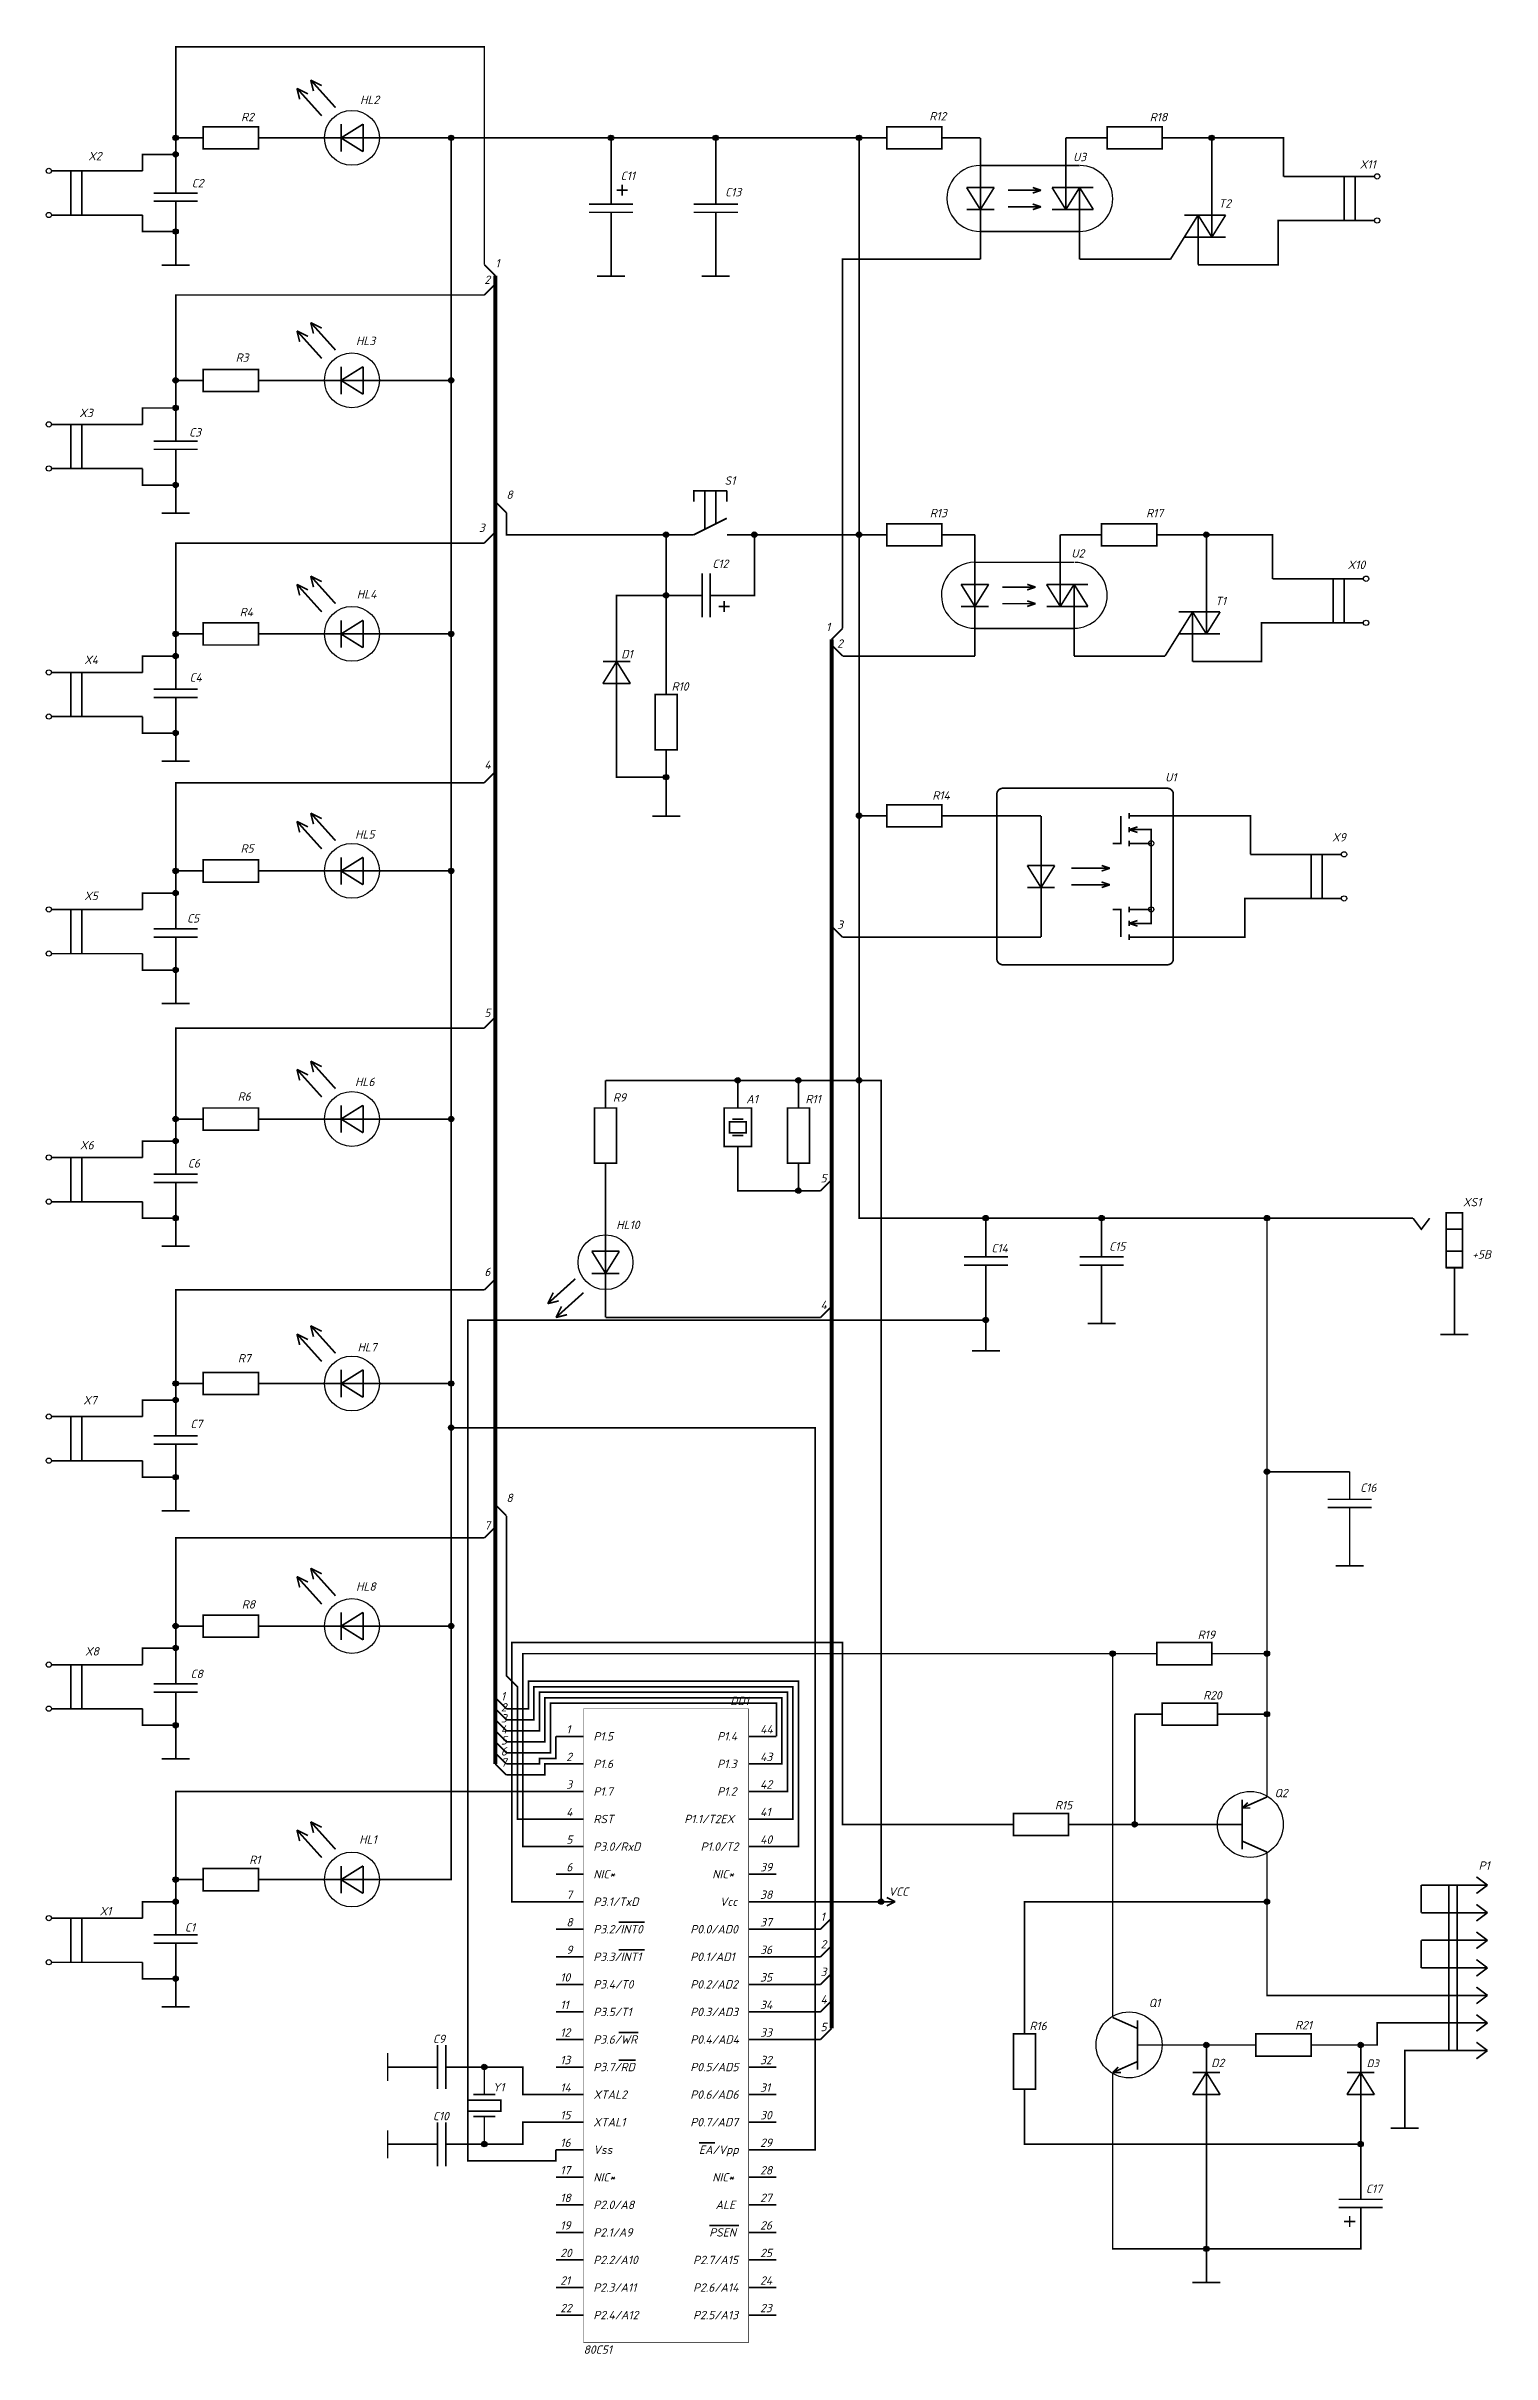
# Model space of a CAD drawing. Header units: millimetres. Extents: x 0 to 8800, y -367 to 2333.
# Drawn here: x 5012.1 to 5274.4, y 724.8 to 1143.5 of the extents above; entities that cross this region are included whole.
import ezdxf

# ---------------------------------------------------------------- set-up
doc = ezdxf.new("R2010")
doc.units = ezdxf.units.MM
doc.header["$LTSCALE"] = 0.5
doc.layers.add('Sheet', color=255, linetype='Continuous')
doc.styles.get("Standard").update_dxf_attribs({"font": 'isocpeui.ttf', "width": 0.9})

msp = doc.modelspace()

# ---------------------------------------------------------------- texts
at = {"layer": 'Sheet'}
for s, height, p in [('R2', 1.524, (5047.45, 1129.87)), ('HL2', 1.524, (5069.04, 1132.99)), ('R12', 1.524, (5172.31, 1130.01)), ('R18', 1.524, (5212.3, 1129.86)), ('X2', 1.524, (5019.72, 1122.78)), ('U3', 1.524, (5198.38, 1122.61)), ('X11', 1.524, (5250.41, 1121.28)), ('C2', 1.524, (5038.49, 1117.87)), ('C11', 1.524, (5116.3, 1119.2)), ('C13', 1.524, (5135.26, 1116.24)), ('T2', 1.524, (5224.79, 1114.18)), ('2', 1.52, (5091.58, 1100.35)), ('1', 1.52, (5093.58, 1103.35)), ('HL3', 1.524, (5068.3, 1089.26)), ('R3', 1.524, (5046.46, 1086.22)), ('X3', 1.524, (5018.09, 1076.18)), ('C3', 1.524, (5038, 1072.66)), ('S1', 1.524, (5135.16, 1063.91)), ('8', 1.52, (5095.58, 1061.35)), ('R13', 1.524, (5172.4, 1058.01)), ('R17', 1.524, (5211.65, 1058.01)), ('3', 1.52, (5090.58, 1055.35)), ('U2', 1.524, (5198.07, 1050.7)), ('C12', 1.524, (5132.94, 1048.82)), ('X10', 1.524, (5248.21, 1048.62)), ('HL4', 1.524, (5068.44, 1043.28)), ('T1', 1.524, (5224.19, 1042.06)), ('R4', 1.524, (5047.2, 1040.06)), ('1', 1.52, (5153.58, 1037.35)), ('2', 1.52, (5155.58, 1034.35)), ('X4', 1.524, (5018.97, 1031.39)), ('D1', 1.524, (5116.42, 1032.42)), ('C4', 1.524, (5038.08, 1028.19)), ('R10', 1.524, (5125.55, 1026.56)), ('4', 1.52, (5091.58, 1012.35)), ('U1', 1.524, (5215.09, 1010.07)), ('R14', 1.524, (5172.86, 1006.79)), ('HL5', 1.524, (5068.14, 999.72)), ('X9', 1.524, (5245.39, 999.19)), ('R5', 1.524, (5047.35, 997.16)), ('X5', 1.524, (5018.97, 988.56)), ('C5', 1.524, (5037.63, 984.48)), ('3', 1.52, (5155.58, 983.35)), ('5', 1.52, (5091.58, 967.35)), ('HL6', 1.524, (5068.13, 954.82)), ('R6', 1.524, (5046.83, 952.16)), ('R9', 1.524, (5114.91, 952)), ('A1', 1.524, (5139.09, 951.7)), ('R11', 1.524, (5149.84, 951.7)), ('X6', 1.524, (5018.22, 943.34)), ('C6', 1.524, (5037.77, 940.03)), ('5', 1.52, (5152.58, 937.35)), ('XS1', 1.524, (5269.13, 933)), ('HL10', 1.524, (5115.51, 928.86)), ('C14', 1.524, (5183.57, 924.65)), ('C15', 1.524, (5204.92, 924.95)), ('6', 1.52, (5091.58, 920.35)), ('+5В', 1.524, (5270.8, 923.51)), ('4', 1.52, (5152.58, 914.35)), ('R7', 1.524, (5046.86, 904.67)), ('HL7', 1.524, (5068.58, 906.67)), ('X7', 1.524, (5018.82, 897.06)), ('C7', 1.524, (5038.25, 892.76)), ('8', 1.52, (5095.58, 879.35)), ('C16', 1.524, (5250.47, 881.19)), ('7', 1.52, (5091.58, 874.35)), ('HL8', 1.524, (5068.31, 863.26)), ('R8', 1.524, (5047.57, 860.02)), ('R19', 1.524, (5221, 854.52)), ('X8', 1.524, (5019.12, 851.5)), ('C8', 1.524, (5038.27, 847.41)), ('2', 1.52, (5094.58, 841.35)), ('1', 1.52, (5094.58, 843.35)), ('DD1', 1.524, (5136.2, 842.5)), ('R20', 1.524, (5222, 843.52)), ('3', 1.52, (5094.58, 839.35)), ('4', 1.52, (5094.58, 837.35)), ('1', 1.52, (5106.45, 837.35)), ('P1.5', 1.524, (5111.36, 836.08)), ('P1.4', 1.524, (5133.82, 836.08)), ('44', 1.524, (5141.61, 837.35)), ('5', 1.52, (5094.58, 835.35)), ('6', 1.52, (5094.58, 833.35)), ('2', 1.52, (5106.45, 832.35)), ('43', 1.524, (5141.61, 832.35)), ('7', 1.52, (5094.58, 831.35)), ('P1.6', 1.524, (5111.36, 831.08)), ('P1.3', 1.524, (5133.82, 831.08)), ('3', 1.52, (5106.45, 827.35)), ('P1.7', 1.524, (5111.36, 826.08)), ('P1.2', 1.524, (5133.82, 826.08)), ('42', 1.524, (5141.61, 827.35)), ('R15', 1.524, (5195.1, 823.58)), ('Q2', 1.524, (5234.95, 825.79)), ('4', 1.52, (5106.45, 822.35)), ('RST', 1.524, (5111.36, 821.08)), ('P1.1/T2EX', 1.524, (5127.85, 821.08)), ('41', 1.524, (5141.61, 822.35)), ('HL1', 1.524, (5068.88, 817.37)), ('5', 1.52, (5106.45, 817.35)), ('P3.0/RxD', 1.524, (5111.36, 816.08)), ('P1.0/T2', 1.524, (5130.81, 816.08)), ('40', 1.524, (5141.61, 817.35)), ('R1', 1.524, (5048.92, 813.67)), ('6', 1.52, (5106.45, 812.35)), ('NIC*', 1.524, (5111.36, 811.08)), ('NIC*', 1.524, (5132.93, 811.08)), ('39', 1.524, (5141.61, 812.35)), ('P1', 1.524, (5271.97, 812.63)), ('7', 1.52, (5106.45, 807.35)), ('38', 1.524, (5141.61, 807.35)), ('VCC', 1.524, (5164.91, 807.91)), ('X1', 1.524, (5021.77, 804.37)), ('8', 1.52, (5106.45, 802.35)), ('P3.1/TxD', 1.524, (5111.36, 806.08)), ('Vcc', 1.524, (5134.29, 806.08)), ('37', 1.524, (5141.61, 802.35)), ('1', 1.52, (5152.58, 803.35)), ('C1', 1.524, (5037.25, 801.41)), ('P3.2/INT0', 1.524, (5111.36, 801.08)), ('P0.0/AD0', 1.524, (5128.95, 801.08)), ('2', 1.52, (5152.58, 798.35)), ('9', 1.52, (5106.45, 797.35)), ('P3.3/INT1', 1.524, (5111.36, 796.08)), ('P0.1/AD1', 1.524, (5128.95, 796.08)), ('36', 1.524, (5141.61, 797.35)), ('10', 1.524, (5105.35, 792.35)), ('P3.4/T0', 1.524, (5111.36, 791.08)), ('P0.2/AD2', 1.524, (5128.95, 791.08)), ('35', 1.524, (5141.61, 792.35)), ('3', 1.52, (5152.58, 793.35)), ('11', 1.524, (5105.35, 787.35)), ('P3.5/T1', 1.524, (5111.36, 786.08)), ('P0.3/AD3', 1.524, (5128.95, 786.08)), ('34', 1.524, (5141.61, 787.35)), ('4', 1.52, (5152.58, 788.35)), ('Q1', 1.524, (5212.12, 787.71)), ('12', 1.524, (5105.35, 782.35)), ('33', 1.524, (5141.61, 782.35)), ('5', 1.52, (5152.58, 783.35)), ('R16', 1.524, (5190.48, 783.53)), ('R21', 1.524, (5238.68, 783.68)), ('C9', 1.524, (5082.24, 781.18)), ('13', 1.524, (5105.35, 777.35)), ('P3.6/WR', 1.524, (5111.36, 781.08)), ('P0.4/AD4', 1.524, (5128.95, 781.08)), ('32', 1.524, (5141.61, 777.35)), ('P3.7/RD', 1.524, (5111.36, 776.08)), ('P0.5/AD5', 1.524, (5128.95, 776.08)), ('D2', 1.524, (5223.46, 776.82)), ('D3', 1.4, (5251.67, 776.82)), ('Y1', 1.524, (5093.1, 772.42)), ('14', 1.524, (5105.35, 772.35)), ('XTAL2', 1.524, (5111.36, 771.08)), ('P0.6/AD6', 1.524, (5128.95, 771.08)), ('31', 1.524, (5141.61, 772.35)), ('C10', 1.524, (5082.24, 767.18)), ('15', 1.524, (5105.35, 767.35)), ('XTAL1', 1.524, (5111.36, 766.08)), ('P0.7/AD7', 1.524, (5128.95, 766.08)), ('30', 1.524, (5141.61, 767.35)), ('16', 1.524, (5105.35, 762.35)), ('Vss', 1.524, (5111.36, 761.08)), ('EA/Vpp', 1.524, (5130.52, 761.08)), ('29', 1.524, (5141.61, 762.35)), ('17', 1.524, (5105.35, 757.35)), ('28', 1.524, (5141.61, 757.35)), ('18', 1.524, (5105.35, 752.35)), ('NIC*', 1.524, (5111.36, 756.08)), ('NIC*', 1.524, (5132.93, 756.08)), ('27', 1.524, (5141.61, 752.35)), ('C17', 1.524, (5251.52, 753.99)), ('P2.0/A8', 1.524, (5111.36, 751.08)), ('ALE', 1.524, (5133.52, 751.08)), ('19', 1.524, (5105.35, 747.35)), ('P2.1/A9', 1.524, (5111.36, 746.08)), ('PSEN', 1.524, (5132.38, 746.08)), ('26', 1.524, (5141.61, 747.35)), ('20', 1.524, (5105.35, 742.35)), ('P2.2/A10', 1.524, (5111.36, 741.08)), ('P2.7/A15', 1.524, (5129.46, 741.08)), ('25', 1.524, (5141.61, 742.35)), ('21', 1.524, (5105.35, 737.35)), ('P2.3/A11', 1.524, (5111.36, 736.08)), ('P2.6/A14', 1.524, (5129.46, 736.08)), ('24', 1.524, (5141.61, 737.35)), ('22', 1.524, (5105.35, 732.35)), ('23', 1.524, (5141.61, 732.35)), ('P2.4/A12', 1.524, (5111.36, 731.08)), ('P2.5/A13', 1.524, (5129.46, 731.08)), ('80C51', 1.524, (5109.58, 724.81))]:
    msp.add_text(s, height=height, dxfattribs=at).set_placement(p)

# ---------------------------------------------------------------- linework, layer by layer
at = {"layer": 'Sheet'}
for points, const_width in [([(5091.58, 1103.84), (5091.58, 1143.34), (5035.58, 1143.34), (5035.58, 1121.84)], 0.3), ([(5062.08, 1130.84), (5057.58, 1135.84)], 0.3), ([(5057.58, 1135.84), (5058.08, 1133.84), (5058.08, 1133.84)], 0.3), ([(5057.58, 1135.84), (5059.58, 1134.84)], 0.3), ([(5064.58, 1132.34), (5060.08, 1137.34)], 0.3), ([(5060.08, 1137.34), (5060.58, 1135.34), (5060.58, 1135.34)], 0.3), ([(5060.08, 1137.34), (5062.08, 1136.34)], 0.3), ([(5040.58, 1126.84), (5035.58, 1126.84)], 0.3), ([(5050.58, 1128.84), (5040.58, 1128.84), (5040.58, 1124.84), (5050.58, 1124.84), (5050.58, 1128.84)], 0.3), ([(5050.58, 1126.84), (5055.58, 1126.84)], 0.3), ([(5055.58, 1126.84), (5057.58, 1126.84)], 0.3), ([(5062.58, 1126.84), (5057.58, 1126.84)], 0.3), ([(5065.58, 1126.84), (5062.58, 1126.84)], 0.3), ([(5065.58, 1129.34), (5065.58, 1124.34)], 0.3), ([(5065.58, 1126.84), (5069.58, 1129.34), (5069.58, 1129.34)], 0.3), ([(5069.58, 1126.84), (5065.58, 1126.84)], 0.3), ([(5065.58, 1126.84), (5069.58, 1124.34), (5069.58, 1124.34)], 0.3), ([(5069.58, 1124.34), (5069.58, 1129.34)], 0.3), ([(5069.58, 1126.84), (5072.58, 1126.84)], 0.3), ([(5072.58, 1126.84), (5077.58, 1126.84)], 0.3), ([(5077.58, 1126.84), (5085.58, 1126.84)], 0.3), ([(5085.58, 1126.84), (5085.58, 1081.84)], 0.3), ([(5085.58, 1126.84), (5159.58, 1126.84)], 0.3), ([(5114.58, 1126.84), (5114.58, 1119.84)], 0.3), ([(5133.58, 1119.84), (5133.58, 1126.84)], 0.3), ([(5164.58, 1126.84), (5159.58, 1126.84)], 0.3), ([(5159.58, 1126.84), (5159.58, 1054.84)], 0.3), ([(5174.58, 1128.84), (5164.58, 1128.84), (5164.58, 1124.84), (5174.58, 1124.84), (5174.58, 1128.84)], 0.3), ([(5174.58, 1126.84), (5179.58, 1126.84)], 0.3), ([(5179.58, 1126.84), (5181.58, 1126.84)], 0.3), ([(5181.58, 1121.84), (5181.58, 1126.84)], 0.3), ([(5197.08, 1126.84), (5199.58, 1126.84)], 0.3), ([(5197.08, 1121.84), (5197.08, 1126.84)], 0.3), ([(5204.58, 1126.84), (5199.58, 1126.84)], 0.3), ([(5214.58, 1128.84), (5204.58, 1128.84), (5204.58, 1124.84), (5214.58, 1124.84), (5214.58, 1128.84)], 0.3), ([(5214.58, 1126.84), (5219.58, 1126.84)], 0.3), ([(5223.58, 1117.84), (5223.58, 1126.84), (5219.58, 1126.84)], 0.3), ([(5236.58, 1119.84), (5236.58, 1126.84), (5223.58, 1126.84)], 0.3), ([(5029.58, 1120.84), (5029.58, 1123.84), (5035.58, 1123.84)], 0.3), ([(5013.08, 1120.84), (5024.58, 1120.84)], 0.3), ([(5016.58, 1120.84), (5016.58, 1112.84)], 0.3), ([(5018.58, 1112.84), (5018.58, 1120.84)], 0.3), ([(5024.58, 1120.84), (5029.58, 1120.84)], 0.3), ([(5035.58, 1116.84), (5035.58, 1121.84)], 0.3), ([(5114.58, 1114.84), (5114.58, 1119.84)], 0.3), ([(5116.58, 1116.34), (5116.58, 1118.34)], 0.3), ([(5133.58, 1114.84), (5133.58, 1119.84)], 0.3), ([(5179.08, 1117.84), (5184.08, 1117.84)], 0.3), ([(5181.58, 1113.84), (5179.08, 1117.84)], 0.3), ([(5181.58, 1121.84), (5181.58, 1109.84)], 0.3), ([(5181.58, 1121.84), (5199.58, 1121.84)], 0.3), ([(5181.58, 1113.84), (5184.08, 1117.84)], 0.3), ([(5192.58, 1117.34), (5191.08, 1117.84), (5191.08, 1117.84)], 0.3), ([(5197.08, 1113.84), (5194.58, 1117.84)], 0.3), ([(5197.08, 1117.84), (5194.58, 1117.84)], 0.3), ([(5197.08, 1113.84), (5197.08, 1121.84)], 0.3), ([(5197.08, 1117.84), (5202.08, 1117.84)], 0.3), ([(5199.58, 1117.84), (5197.08, 1113.84)], 0.3), ([(5199.58, 1117.84), (5202.08, 1113.84)], 0.3), ([(5199.58, 1109.84), (5199.58, 1117.84)], 0.3), ([(5223.58, 1112.84), (5223.58, 1117.84)], 0.3), ([(5241.58, 1119.84), (5236.58, 1119.84)], 0.3), ([(5253.08, 1119.84), (5241.58, 1119.84)], 0.3), ([(5247.58, 1119.84), (5247.58, 1111.84)], 0.3), ([(5249.58, 1111.84), (5249.58, 1119.84)], 0.3), ([(5039.58, 1116.84), (5031.58, 1116.84)], 0.3), ([(5039.58, 1115.34), (5031.58, 1115.34)], 0.3), ([(5035.58, 1115.34), (5035.58, 1110.34)], 0.3), ([(5118.58, 1114.84), (5110.58, 1114.84)], 0.3), ([(5115.58, 1117.34), (5117.58, 1117.34)], 0.3), ([(5137.58, 1114.84), (5129.58, 1114.84)], 0.3), ([(5179.08, 1113.84), (5184.08, 1113.84)], 0.3), ([(5186.58, 1117.34), (5192.58, 1117.34)], 0.3), ([(5192.58, 1114.34), (5186.58, 1114.34)], 0.3), ([(5192.58, 1117.34), (5191.08, 1116.84)], 0.3), ([(5192.58, 1114.34), (5191.08, 1114.84), (5191.08, 1114.84)], 0.3), ([(5192.58, 1114.34), (5191.08, 1113.84)], 0.3), ([(5197.08, 1113.84), (5194.58, 1113.84)], 0.3), ([(5197.08, 1113.84), (5202.08, 1113.84)], 0.3), ([(5013.08, 1112.84), (5024.58, 1112.84)], 0.3), ([(5024.58, 1112.84), (5029.58, 1112.84)], 0.3), ([(5029.58, 1112.84), (5029.58, 1109.84), (5035.58, 1109.84)], 0.3), ([(5035.58, 1110.34), (5035.58, 1107.84)], 0.3), ([(5118.58, 1113.34), (5110.58, 1113.34)], 0.3), ([(5114.58, 1113.34), (5114.58, 1108.34)], 0.3), ([(5137.58, 1113.34), (5129.58, 1113.34)], 0.3), ([(5133.58, 1113.34), (5133.58, 1108.34)], 0.3), ([(5181.58, 1109.84), (5199.58, 1109.84)], 0.3), ([(5181.58, 1109.84), (5181.58, 1104.84)], 0.3), ([(5199.58, 1109.84), (5199.58, 1104.84)], 0.3), ([(5218.58, 1112.84), (5223.58, 1112.84)], 0.3), ([(5221.08, 1112.84), (5218.58, 1108.84)], 0.3), ([(5221.08, 1112.84), (5221.08, 1108.84)], 0.3), ([(5221.08, 1112.84), (5223.58, 1108.84)], 0.3), ([(5236.58, 1111.84), (5235.58, 1111.84), (5235.58, 1103.84), (5221.08, 1103.84)], 0.3), ([(5223.58, 1108.84), (5226.08, 1112.84)], 0.3), ([(5223.58, 1108.84), (5223.58, 1112.84)], 0.3), ([(5223.58, 1112.84), (5226.08, 1112.84)], 0.3), ([(5241.58, 1111.84), (5236.58, 1111.84)], 0.3), ([(5253.08, 1111.84), (5241.58, 1111.84)], 0.3), ([(5035.58, 1107.84), (5035.58, 1103.77)], 0.3), ([(5114.58, 1108.34), (5114.58, 1105.84)], 0.3), ([(5114.58, 1105.84), (5114.58, 1101.77)], 0.3), ([(5133.58, 1105.84), (5133.58, 1108.34)], 0.3), ([(5133.58, 1105.84), (5133.58, 1101.77)], 0.3), ([(5218.58, 1108.84), (5216.08, 1104.84)], 0.3), ([(5218.58, 1108.84), (5223.58, 1108.84)], 0.3), ([(5221.08, 1108.84), (5221.08, 1103.84)], 0.3), ([(5223.58, 1108.84), (5226.08, 1108.84)], 0.3), ([(5033.04, 1103.77), (5038.12, 1103.77)], 0.3), ([(5093.58, 1101.84), (5091.58, 1103.84)], 0.3), ([(5093.58, 831.84), (5093.58, 1101.84), (5093.58, 1101.84)], 0.749), ([(5112.04, 1101.77), (5117.12, 1101.77)], 0.3), ([(5131.04, 1101.77), (5136.12, 1101.77)], 0.3), ([(5156.58, 1037.84), (5156.58, 1104.84), (5181.58, 1104.84), (5181.58, 1104.84)], 0.3), ([(5211.08, 1104.84), (5199.58, 1104.84), (5199.58, 1104.84)], 0.3), ([(5216.08, 1104.84), (5211.08, 1104.84)], 0.3), ([(5035.58, 1076.84), (5035.58, 1098.34), (5091.58, 1098.34)], 0.3), ([(5091.58, 1098.34), (5093.58, 1100.34)], 0.3), ([(5064.58, 1088.34), (5060.08, 1093.34)], 0.3), ([(5060.08, 1093.34), (5060.58, 1091.34), (5060.58, 1091.34)], 0.3), ([(5060.08, 1093.34), (5062.08, 1092.34)], 0.3), ([(5062.08, 1086.84), (5057.58, 1091.84)], 0.3), ([(5057.58, 1091.84), (5058.08, 1089.84), (5058.08, 1089.84)], 0.3), ([(5057.58, 1091.84), (5059.58, 1090.84)], 0.3), ([(5050.58, 1084.84), (5040.58, 1084.84), (5040.58, 1080.84), (5050.58, 1080.84), (5050.58, 1084.84)], 0.3), ([(5065.58, 1085.34), (5065.58, 1080.34)], 0.3), ([(5065.58, 1082.84), (5069.58, 1085.34), (5069.58, 1085.34)], 0.3), ([(5069.58, 1080.34), (5069.58, 1085.34)], 0.3), ([(5040.58, 1082.84), (5035.58, 1082.84)], 0.3), ([(5050.58, 1082.84), (5055.58, 1082.84)], 0.3), ([(5055.58, 1082.84), (5057.58, 1082.84)], 0.3), ([(5062.58, 1082.84), (5057.58, 1082.84)], 0.3), ([(5065.58, 1082.84), (5062.58, 1082.84)], 0.3), ([(5069.58, 1082.84), (5065.58, 1082.84)], 0.3), ([(5065.58, 1082.84), (5069.58, 1080.34), (5069.58, 1080.34)], 0.3), ([(5069.58, 1082.84), (5072.58, 1082.84)], 0.3), ([(5072.58, 1082.84), (5077.58, 1082.84)], 0.3), ([(5077.58, 1082.84), (5085.58, 1082.84)], 0.3), ([(5085.58, 1081.84), (5085.58, 1036.84)], 0.3), ([(5029.58, 1074.84), (5029.58, 1077.84), (5035.58, 1077.84)], 0.3), ([(5035.58, 1071.84), (5035.58, 1076.84)], 0.3), ([(5013.08, 1074.84), (5024.58, 1074.84)], 0.3), ([(5016.58, 1074.84), (5016.58, 1066.84)], 0.3), ([(5018.58, 1066.84), (5018.58, 1074.84)], 0.3), ([(5024.58, 1074.84), (5029.58, 1074.84)], 0.3), ([(5039.58, 1071.84), (5031.58, 1071.84)], 0.3), ([(5039.58, 1070.34), (5031.58, 1070.34)], 0.3), ([(5035.58, 1070.34), (5035.58, 1065.34)], 0.3), ([(5013.08, 1066.84), (5024.58, 1066.84)], 0.3), ([(5024.58, 1066.84), (5029.58, 1066.84)], 0.3), ([(5029.58, 1066.84), (5029.58, 1063.84), (5035.58, 1063.84)], 0.3), ([(5035.58, 1065.34), (5035.58, 1062.84)], 0.3), ([(5035.58, 1062.84), (5035.58, 1058.77)], 0.3), ([(5093.58, 1060.84), (5095.58, 1058.84)], 0.3), ([(5135.58, 1062.84), (5129.58, 1062.84), (5129.58, 1060.84)], 0.3), ([(5131.58, 1062.84), (5131.58, 1055.84)], 0.3), ([(5133.58, 1062.84), (5133.58, 1056.84)], 0.3), ([(5135.58, 1062.84), (5135.58, 1060.84)], 0.3), ([(5033.04, 1058.77), (5038.12, 1058.77)], 0.3), ([(5091.58, 1053.34), (5093.58, 1055.34)], 0.3), ([(5095.58, 1058.84), (5095.58, 1058.84), (5095.58, 1054.84), (5124.58, 1054.84), (5124.58, 1043.84)], 0.3), ([(5135.58, 1057.84), (5129.58, 1054.84), (5129.58, 1054.84)], 0.3), ([(5174.58, 1056.84), (5164.58, 1056.84), (5164.58, 1052.84), (5174.58, 1052.84), (5174.58, 1056.84)], 0.3), ([(5213.58, 1056.84), (5203.58, 1056.84), (5203.58, 1052.84), (5213.58, 1052.84), (5213.58, 1056.84)], 0.3), ([(5035.58, 1031.84), (5035.58, 1053.34), (5091.58, 1053.34)], 0.3), ([(5129.58, 1054.84), (5124.58, 1054.84)], 0.3), ([(5135.58, 1054.84), (5140.58, 1054.84)], 0.3), ([(5159.58, 1054.84), (5140.58, 1054.84), (5140.58, 1043.84), (5137.58, 1043.84)], 0.3), ([(5164.58, 1054.84), (5159.58, 1054.84)], 0.3), ([(5159.58, 1054.84), (5159.58, 1003.84)], 0.3), ([(5174.58, 1054.84), (5179.58, 1054.84)], 0.3), ([(5179.58, 1054.84), (5180.58, 1054.84)], 0.3), ([(5180.58, 1049.84), (5180.58, 1054.84)], 0.3), ([(5196.08, 1054.84), (5198.58, 1054.84)], 0.3), ([(5196.08, 1049.84), (5196.08, 1054.84)], 0.3), ([(5203.58, 1054.84), (5198.58, 1054.84)], 0.3), ([(5213.58, 1054.84), (5218.58, 1054.84)], 0.3), ([(5222.58, 1045.84), (5222.58, 1054.84), (5218.58, 1054.84)], 0.3), ([(5234.58, 1046.84), (5234.58, 1054.84), (5222.58, 1054.84)], 0.3), ([(5064.58, 1042.34), (5060.08, 1047.34)], 0.3), ([(5060.08, 1047.34), (5060.58, 1045.34), (5060.58, 1045.34)], 0.3), ([(5060.08, 1047.34), (5062.08, 1046.34)], 0.3), ([(5131.08, 1039.84), (5131.08, 1047.84)], 0.3), ([(5132.58, 1039.84), (5132.58, 1047.84)], 0.3), ([(5180.58, 1049.84), (5180.58, 1037.84)], 0.3), ([(5180.58, 1049.84), (5198.58, 1049.84)], 0.3), ([(5196.08, 1041.84), (5196.08, 1049.84)], 0.3), ([(5239.58, 1046.84), (5234.58, 1046.84)], 0.3), ([(5251.08, 1046.84), (5239.58, 1046.84)], 0.3), ([(5245.58, 1046.84), (5245.58, 1038.84)], 0.3), ([(5247.58, 1038.84), (5247.58, 1046.84)], 0.3), ([(5062.08, 1040.84), (5057.58, 1045.84)], 0.3), ([(5057.58, 1045.84), (5058.08, 1043.84), (5058.08, 1043.84)], 0.3), ([(5057.58, 1045.84), (5059.58, 1044.84)], 0.3), ([(5115.58, 1036.84), (5115.58, 1043.84), (5115.58, 1043.84), (5124.58, 1043.84)], 0.3), ([(5124.58, 1043.84), (5126.08, 1043.84)], 0.3), ([(5124.58, 1043.84), (5124.58, 1043.84)], 0.3), ([(5124.58, 1030.84), (5124.58, 1043.84)], 0.3), ([(5124.58, 1043.84), (5124.58, 1043.84)], 0.3), ([(5131.08, 1043.84), (5126.08, 1043.84)], 0.3), ([(5132.58, 1043.84), (5137.58, 1043.84)], 0.3), ([(5135.08, 1042.84), (5135.08, 1040.84)], 0.3), ([(5178.08, 1045.84), (5183.08, 1045.84)], 0.3), ([(5180.58, 1041.84), (5178.08, 1045.84)], 0.3), ([(5180.58, 1041.84), (5183.08, 1045.84)], 0.3), ([(5185.58, 1045.34), (5191.58, 1045.34)], 0.3), ([(5191.58, 1045.34), (5190.08, 1045.84), (5190.08, 1045.84)], 0.3), ([(5191.58, 1045.34), (5190.08, 1044.84)], 0.3), ([(5191.58, 1042.34), (5190.08, 1042.84), (5190.08, 1042.84)], 0.3), ([(5196.08, 1041.84), (5193.58, 1045.84)], 0.3), ([(5196.08, 1045.84), (5193.58, 1045.84)], 0.3), ([(5196.08, 1045.84), (5201.08, 1045.84)], 0.3), ([(5198.58, 1045.84), (5196.08, 1041.84)], 0.3), ([(5198.58, 1045.84), (5201.08, 1041.84)], 0.3), ([(5198.58, 1037.84), (5198.58, 1045.84)], 0.3), ([(5222.58, 1040.84), (5222.58, 1045.84)], 0.3), ([(5050.58, 1038.84), (5040.58, 1038.84), (5040.58, 1034.84), (5050.58, 1034.84), (5050.58, 1038.84)], 0.3), ([(5065.58, 1039.34), (5065.58, 1034.34)], 0.3), ([(5065.58, 1036.84), (5069.58, 1039.34), (5069.58, 1039.34)], 0.3), ([(5069.58, 1034.34), (5069.58, 1039.34)], 0.3), ([(5134.08, 1041.84), (5136.08, 1041.84)], 0.3), ([(5178.08, 1041.84), (5183.08, 1041.84)], 0.3), ([(5191.58, 1042.34), (5185.58, 1042.34)], 0.3), ([(5191.58, 1042.34), (5190.08, 1041.84)], 0.3), ([(5196.08, 1041.84), (5193.58, 1041.84)], 0.3), ([(5196.08, 1041.84), (5201.08, 1041.84)], 0.3), ([(5217.58, 1040.84), (5222.58, 1040.84)], 0.3), ([(5220.08, 1040.84), (5217.58, 1036.84)], 0.3), ([(5220.08, 1040.84), (5220.08, 1036.84)], 0.3), ([(5220.08, 1040.84), (5222.58, 1036.84)], 0.3), ([(5234.58, 1038.84), (5232.58, 1038.84), (5232.58, 1031.84), (5220.08, 1031.84)], 0.3), ([(5222.58, 1036.84), (5225.08, 1040.84)], 0.3), ([(5222.58, 1036.84), (5222.58, 1040.84)], 0.3), ([(5222.58, 1040.84), (5225.08, 1040.84)], 0.3), ([(5239.58, 1038.84), (5234.58, 1038.84)], 0.3), ([(5251.08, 1038.84), (5239.58, 1038.84)], 0.3), ([(5040.58, 1036.84), (5035.58, 1036.84)], 0.3), ([(5050.58, 1036.84), (5055.58, 1036.84)], 0.3), ([(5055.58, 1036.84), (5057.58, 1036.84)], 0.3), ([(5062.58, 1036.84), (5057.58, 1036.84)], 0.3), ([(5065.58, 1036.84), (5062.58, 1036.84)], 0.3), ([(5069.58, 1036.84), (5065.58, 1036.84)], 0.3), ([(5065.58, 1036.84), (5069.58, 1034.34), (5069.58, 1034.34)], 0.3), ([(5069.58, 1036.84), (5072.58, 1036.84)], 0.3), ([(5072.58, 1036.84), (5077.58, 1036.84)], 0.3), ([(5085.58, 1036.84), (5077.58, 1036.84)], 0.3), ([(5085.58, 993.34), (5085.58, 1036.84)], 0.3), ([(5115.58, 1031.84), (5115.58, 1036.84)], 0.3), ([(5154.58, 783.84), (5154.58, 1035.84)], 0.749), ([(5156.58, 1037.84), (5154.58, 1035.84)], 0.3), ([(5154.58, 1034.84), (5156.58, 1032.84)], 0.3), ([(5180.58, 1037.84), (5198.58, 1037.84)], 0.3), ([(5180.58, 1037.84), (5180.58, 1032.84)], 0.3), ([(5198.58, 1037.84), (5198.58, 1032.84)], 0.3), ([(5217.58, 1036.84), (5215.08, 1032.84)], 0.3), ([(5217.58, 1036.84), (5222.58, 1036.84)], 0.3), ([(5220.08, 1036.84), (5220.08, 1031.84)], 0.3), ([(5222.58, 1036.84), (5225.08, 1036.84)], 0.3), ([(5013.08, 1029.84), (5024.58, 1029.84)], 0.3), ([(5016.58, 1029.84), (5016.58, 1021.84)], 0.3), ([(5018.58, 1021.84), (5018.58, 1029.84)], 0.3), ([(5024.58, 1029.84), (5029.58, 1029.84)], 0.3), ([(5029.58, 1029.84), (5029.58, 1032.84), (5035.58, 1032.84)], 0.3), ([(5035.58, 1026.84), (5035.58, 1031.84)], 0.3), ([(5113.08, 1031.84), (5118.08, 1031.84)], 0.3), ([(5115.58, 1031.84), (5113.08, 1027.84), (5113.08, 1027.84)], 0.3), ([(5115.58, 1027.84), (5115.58, 1031.84)], 0.3), ([(5118.08, 1027.84), (5115.58, 1031.84)], 0.3), ([(5124.58, 1025.84), (5124.58, 1030.84)], 0.3), ([(5156.58, 1032.84), (5156.58, 1032.84), (5180.58, 1032.84)], 0.3), ([(5210.08, 1032.84), (5198.58, 1032.84), (5198.58, 1032.84)], 0.3), ([(5215.08, 1032.84), (5210.08, 1032.84)], 0.3), ([(5039.58, 1026.84), (5031.58, 1026.84)], 0.3), ([(5113.08, 1027.84), (5118.08, 1027.84)], 0.3), ([(5115.58, 1027.84), (5115.58, 1022.84)], 0.3), ([(5122.58, 1025.84), (5122.58, 1015.84), (5126.58, 1015.84), (5126.58, 1025.84), (5122.58, 1025.84)], 0.3), ([(5013.08, 1021.84), (5024.58, 1021.84)], 0.3), ([(5024.58, 1021.84), (5029.58, 1021.84)], 0.3), ([(5029.58, 1021.84), (5029.58, 1018.84), (5035.58, 1018.84)], 0.3), ([(5039.58, 1025.34), (5031.58, 1025.34)], 0.3), ([(5035.58, 1025.34), (5035.58, 1020.34)], 0.3), ([(5124.58, 1010.84), (5115.58, 1010.84), (5115.58, 1022.84)], 0.3), ([(5035.58, 1020.34), (5035.58, 1017.84)], 0.3), ([(5035.58, 1017.84), (5035.58, 1013.77)], 0.3), ([(5033.04, 1013.77), (5038.12, 1013.77)], 0.3), ([(5124.58, 1015.84), (5124.58, 1010.84)], 0.3), ([(5035.58, 988.34), (5035.58, 1009.84), (5091.58, 1009.84)], 0.3), ([(5091.58, 1009.84), (5093.58, 1011.84)], 0.3), ([(5124.58, 1010.84), (5124.58, 1007.84)], 0.3), ([(5124.58, 1007.84), (5124.58, 1003.77)], 0.3), ([(5174.58, 1005.84), (5164.58, 1005.84), (5164.58, 1001.84), (5174.58, 1001.84), (5174.58, 1005.84)], 0.3), ([(5184.58, 1007.84), (5184.58, 1007.89), (5184.59, 1007.93), (5184.59, 1007.98), (5184.6, 1008.03), (5184.61, 1008.07), (5184.63, 1008.12), (5184.65, 1008.16), (5184.67, 1008.21), (5184.69, 1008.25), (5184.71, 1008.29), (5184.74, 1008.33), (5184.76, 1008.37), (5184.79, 1008.41), (5184.82, 1008.45), (5184.86, 1008.49), (5184.89, 1008.53), (5184.93, 1008.56), (5184.97, 1008.59), (5185, 1008.62), (5185.04, 1008.65), (5185.08, 1008.68), (5185.13, 1008.71), (5185.17, 1008.73), (5185.21, 1008.75), (5185.26, 1008.77), (5185.3, 1008.79), (5185.35, 1008.8), (5185.39, 1008.82), (5185.44, 1008.83), (5185.49, 1008.83), (5185.53, 1008.84), (5185.58, 1008.84)], 0.3), ([(5184.58, 977.84), (5184.58, 1007.84)], 0.3), ([(5185.58, 1008.84), (5215.58, 1008.84)], 0.3), ([(5215.58, 1008.84), (5215.63, 1008.84), (5215.67, 1008.83), (5215.72, 1008.83), (5215.77, 1008.82), (5215.81, 1008.8), (5215.86, 1008.79), (5215.9, 1008.77), (5215.95, 1008.75), (5215.99, 1008.73), (5216.03, 1008.71), (5216.07, 1008.68), (5216.12, 1008.65), (5216.16, 1008.62), (5216.19, 1008.59), (5216.23, 1008.56), (5216.27, 1008.53), (5216.3, 1008.49), (5216.33, 1008.45), (5216.37, 1008.41), (5216.4, 1008.37), (5216.42, 1008.33), (5216.45, 1008.29), (5216.47, 1008.25), (5216.49, 1008.21), (5216.51, 1008.16), (5216.53, 1008.12), (5216.54, 1008.07), (5216.56, 1008.03), (5216.57, 1007.98), (5216.57, 1007.93), (5216.58, 1007.89), (5216.58, 1007.84)], 0.3), ([(5216.58, 977.84), (5216.58, 1007.84)], 0.3), ([(5062.08, 997.84), (5057.58, 1002.84)], 0.3), ([(5057.58, 1002.84), (5058.08, 1000.84), (5058.08, 1000.84)], 0.3), ([(5057.58, 1002.84), (5059.58, 1001.84)], 0.3), ([(5064.58, 999.34), (5060.08, 1004.34)], 0.3), ([(5060.08, 1004.34), (5060.58, 1002.34), (5060.58, 1002.34)], 0.3), ([(5060.08, 1004.34), (5062.08, 1003.34)], 0.3), ([(5122.04, 1003.77), (5127.12, 1003.77)], 0.3), ([(5164.58, 1003.84), (5159.58, 1003.84)], 0.3), ([(5159.58, 1003.84), (5159.58, 955.84)], 0.3), ([(5174.58, 1003.84), (5179.58, 1003.84)], 0.3), ([(5184.58, 1003.84), (5179.58, 1003.84)], 0.3), ([(5184.58, 1003.84), (5192.58, 1003.84)], 0.3), ([(5192.58, 1003.84), (5192.58, 981.84)], 0.3), ([(5207.08, 1003.84), (5207.08, 998.84), (5205.58, 998.84)], 0.3), ([(5208.58, 1004.34), (5208.58, 1003.34)], 0.3), ([(5208.58, 1003.84), (5216.58, 1003.84)], 0.3), ([(5208.58, 1001.84), (5208.58, 1000.84)], 0.3), ([(5208.58, 1001.34), (5210.08, 1001.84)], 0.3), ([(5212.58, 998.84), (5212.58, 1001.34), (5208.58, 1001.34)], 0.3), ([(5208.58, 1001.34), (5210.08, 1000.84)], 0.3), ([(5216.58, 1003.84), (5221.58, 1003.84)], 0.3), ([(5230.58, 996.84), (5230.58, 1003.84), (5221.58, 1003.84)], 0.3), ([(5065.58, 996.34), (5065.58, 991.34)], 0.3), ([(5065.58, 993.84), (5069.58, 996.34), (5069.58, 996.34)], 0.3), ([(5069.58, 991.34), (5069.58, 996.34)], 0.3), ([(5208.58, 999.34), (5208.58, 998.34)], 0.3), ([(5208.58, 998.84), (5212.58, 998.84), (5212.58, 986.84), (5208.58, 986.84)], 0.3), ([(5235.58, 996.84), (5230.58, 996.84)], 0.3), ([(5247.08, 996.84), (5235.58, 996.84)], 0.3), ([(5241.58, 996.84), (5241.58, 988.84)], 0.3), ([(5243.58, 988.84), (5243.58, 996.84)], 0.3), ([(5040.58, 993.84), (5035.58, 993.84)], 0.3), ([(5050.58, 995.84), (5040.58, 995.84), (5040.58, 991.84), (5050.58, 991.84), (5050.58, 995.84)], 0.3), ([(5050.58, 993.84), (5055.58, 993.84)], 0.3), ([(5055.58, 993.84), (5057.58, 993.84)], 0.3), ([(5062.58, 993.84), (5057.58, 993.84)], 0.3), ([(5065.58, 993.84), (5062.58, 993.84)], 0.3), ([(5069.58, 993.84), (5065.58, 993.84)], 0.3), ([(5065.58, 993.84), (5069.58, 991.34), (5069.58, 991.34)], 0.3), ([(5069.58, 993.84), (5072.58, 993.84)], 0.3), ([(5072.58, 993.84), (5077.58, 993.84)], 0.3), ([(5077.58, 993.84), (5085.58, 993.84)], 0.3), ([(5085.58, 948.84), (5085.58, 993.34)], 0.3), ([(5190.08, 994.84), (5195.08, 994.84)], 0.3), ([(5192.58, 990.84), (5190.08, 994.84), (5190.08, 994.84)], 0.3), ([(5192.58, 990.84), (5195.08, 994.84), (5195.08, 994.84)], 0.3), ([(5198.08, 994.34), (5205.08, 994.34)], 0.3), ([(5205.08, 994.34), (5203.58, 994.84), (5203.58, 994.84)], 0.3), ([(5205.08, 994.34), (5203.58, 993.84)], 0.3), ([(5029.58, 986.84), (5029.58, 989.84), (5035.58, 989.84)], 0.3), ([(5035.58, 983.34), (5035.58, 988.34)], 0.3), ([(5190.08, 990.84), (5195.08, 990.84)], 0.3), ([(5205.08, 991.34), (5198.08, 991.34)], 0.3), ([(5205.08, 991.34), (5203.58, 991.84), (5203.58, 991.84)], 0.3), ([(5205.08, 991.34), (5203.58, 990.84)], 0.3), ([(5230.58, 988.84), (5229.58, 988.84), (5229.58, 981.84), (5221.58, 981.84)], 0.3), ([(5235.58, 988.84), (5230.58, 988.84)], 0.3), ([(5247.08, 988.84), (5235.58, 988.84)], 0.3), ([(5013.08, 986.84), (5024.58, 986.84)], 0.3), ([(5016.58, 986.84), (5016.58, 978.84)], 0.3), ([(5018.58, 978.84), (5018.58, 986.84)], 0.3), ([(5024.58, 986.84), (5029.58, 986.84)], 0.3), ([(5154.58, 983.84), (5156.58, 981.84)], 0.3), ([(5207.08, 981.84), (5207.08, 986.84), (5205.58, 986.84)], 0.3), ([(5208.58, 986.34), (5208.58, 987.34)], 0.3), ([(5212.58, 986.84), (5212.58, 984.34), (5208.58, 984.34)], 0.3), ([(5208.58, 983.84), (5208.58, 984.84)], 0.3), ([(5208.58, 984.34), (5210.08, 984.84)], 0.3), ([(5208.58, 984.34), (5210.08, 983.84)], 0.3), ([(5039.58, 983.34), (5031.58, 983.34)], 0.3), ([(5039.58, 981.84), (5031.58, 981.84)], 0.3), ([(5035.58, 981.84), (5035.58, 976.84)], 0.3), ([(5179.58, 981.84), (5156.58, 981.84), (5156.58, 981.84)], 0.3), ([(5184.58, 981.84), (5179.58, 981.84)], 0.3), ([(5184.58, 981.84), (5192.58, 981.84)], 0.3), ([(5208.58, 981.34), (5208.58, 982.34)], 0.3), ([(5208.58, 981.84), (5216.58, 981.84)], 0.3), ([(5216.58, 981.84), (5221.58, 981.84)], 0.3), ([(5013.08, 978.84), (5024.58, 978.84)], 0.3), ([(5024.58, 978.84), (5029.58, 978.84)], 0.3), ([(5029.58, 978.84), (5029.58, 975.84), (5035.58, 975.84)], 0.3), ([(5035.58, 976.84), (5035.58, 973.84)], 0.3), ([(5185.58, 976.84), (5185.53, 976.84), (5185.49, 976.84), (5185.44, 976.85), (5185.39, 976.86), (5185.35, 976.87), (5185.3, 976.89), (5185.26, 976.91), (5185.21, 976.92), (5185.17, 976.95), (5185.13, 976.97), (5185.08, 977), (5185.04, 977.02), (5185, 977.05), (5184.97, 977.08), (5184.93, 977.12), (5184.89, 977.15), (5184.86, 977.19), (5184.82, 977.22), (5184.79, 977.26), (5184.76, 977.3), (5184.74, 977.34), (5184.71, 977.39), (5184.69, 977.43), (5184.67, 977.47), (5184.65, 977.52), (5184.63, 977.56), (5184.61, 977.61), (5184.6, 977.65), (5184.59, 977.7), (5184.59, 977.75), (5184.58, 977.79), (5184.58, 977.84)], 0.3), ([(5185.58, 976.84), (5215.58, 976.84)], 0.3), ([(5216.58, 977.84), (5216.58, 977.79), (5216.57, 977.75), (5216.57, 977.7), (5216.56, 977.65), (5216.54, 977.61), (5216.53, 977.56), (5216.51, 977.52), (5216.49, 977.47), (5216.47, 977.43), (5216.45, 977.39), (5216.42, 977.34), (5216.4, 977.3), (5216.37, 977.26), (5216.33, 977.22), (5216.3, 977.19), (5216.27, 977.15), (5216.23, 977.12), (5216.19, 977.08), (5216.16, 977.05), (5216.12, 977.02), (5216.07, 977), (5216.03, 976.97), (5215.99, 976.95), (5215.95, 976.92), (5215.9, 976.91), (5215.86, 976.89), (5215.81, 976.87), (5215.77, 976.86), (5215.72, 976.85), (5215.67, 976.84), (5215.63, 976.84), (5215.58, 976.84)], 0.3), ([(5035.58, 973.84), (5035.58, 969.77)], 0.3), ([(5033.04, 969.77), (5038.12, 969.77)], 0.3), ([(5091.58, 965.34), (5093.58, 967.34)], 0.3), ([(5035.58, 943.84), (5035.58, 965.34), (5091.58, 965.34)], 0.3), ([(5064.58, 954.34), (5060.08, 959.34)], 0.3), ([(5060.08, 959.34), (5060.58, 957.34), (5060.58, 957.34)], 0.3), ([(5060.08, 959.34), (5062.08, 958.34)], 0.3), ([(5062.08, 952.84), (5057.58, 957.84)], 0.3), ([(5057.58, 957.84), (5058.08, 955.84), (5058.08, 955.84)], 0.3), ([(5057.58, 957.84), (5059.58, 956.84)], 0.3), ([(5113.58, 950.84), (5113.58, 955.84)], 0.3), ([(5159.58, 955.84), (5113.58, 955.84)], 0.3), ([(5137.58, 950.84), (5137.58, 955.84)], 0.3), ([(5159.58, 955.84), (5163.58, 955.84), (5163.58, 806.84), (5144.58, 806.84)], 0.3), ([(5148.58, 950.84), (5148.58, 955.84)], 0.3), ([(5159.58, 955.84), (5159.58, 930.84), (5249.08, 930.84)], 0.3), ([(5050.58, 950.84), (5040.58, 950.84), (5040.58, 946.84), (5050.58, 946.84), (5050.58, 950.84)], 0.3), ([(5065.58, 951.34), (5065.58, 946.34)], 0.3), ([(5065.58, 948.84), (5069.58, 951.34), (5069.58, 951.34)], 0.3), ([(5069.58, 946.34), (5069.58, 951.34)], 0.3), ([(5111.58, 950.84), (5111.58, 940.84), (5115.58, 940.84), (5115.58, 950.84), (5111.58, 950.84)], 0.3), ([(5140.08, 943.84), (5135.08, 943.84), (5135.08, 950.84), (5140.08, 950.84), (5140.08, 943.84)], 0.3), ([(5146.58, 950.84), (5146.58, 940.84), (5150.58, 940.84), (5150.58, 950.84), (5146.58, 950.84)], 0.3), ([(5040.58, 948.84), (5035.58, 948.84)], 0.3), ([(5050.58, 948.84), (5055.58, 948.84)], 0.3), ([(5055.58, 948.84), (5057.58, 948.84)], 0.3), ([(5062.58, 948.84), (5057.58, 948.84)], 0.3), ([(5065.58, 948.84), (5062.58, 948.84)], 0.3), ([(5069.58, 948.84), (5065.58, 948.84)], 0.3), ([(5065.58, 948.84), (5069.58, 946.34), (5069.58, 946.34)], 0.3), ([(5069.58, 948.84), (5072.58, 948.84)], 0.3), ([(5072.58, 948.84), (5077.58, 948.84)], 0.3), ([(5077.58, 948.84), (5085.58, 948.84)], 0.3), ([(5085.58, 948.84), (5085.58, 901.34)], 0.3), ([(5139.08, 948.34), (5136.08, 948.34), (5136.08, 946.34), (5139.08, 946.34), (5139.08, 948.34)], 0.3), ([(5136.58, 948.84), (5138.58, 948.84)], 0.3), ([(5029.58, 941.84), (5029.58, 944.84), (5035.58, 944.84)], 0.3), ([(5035.58, 938.84), (5035.58, 943.84)], 0.3), ([(5136.58, 945.84), (5138.58, 945.84)], 0.3), ([(5137.58, 943.84), (5137.58, 938.84)], 0.3), ([(5013.08, 941.84), (5024.58, 941.84)], 0.3), ([(5016.58, 941.84), (5016.58, 933.84)], 0.3), ([(5018.58, 933.84), (5018.58, 941.84)], 0.3), ([(5024.58, 941.84), (5029.58, 941.84)], 0.3), ([(5039.58, 938.84), (5031.58, 938.84)], 0.3), ([(5113.58, 940.84), (5113.58, 935.84)], 0.3), ([(5137.58, 938.84), (5137.58, 935.84), (5152.58, 935.84)], 0.3), ([(5148.58, 940.84), (5148.58, 935.84)], 0.3), ([(5152.58, 935.84), (5154.58, 937.84)], 0.3), ([(5013.08, 933.84), (5024.58, 933.84)], 0.3), ([(5024.58, 933.84), (5029.58, 933.84)], 0.3), ([(5029.58, 933.84), (5029.58, 930.84), (5035.58, 930.84)], 0.3), ([(5039.58, 937.34), (5031.58, 937.34)], 0.3), ([(5035.58, 937.34), (5035.58, 932.34)], 0.3), ([(5113.58, 935.84), (5113.58, 932.84)], 0.3), ([(5035.58, 932.34), (5035.58, 929.84)], 0.3), ([(5035.58, 929.84), (5035.58, 925.77)], 0.3), ([(5113.58, 927.84), (5113.58, 932.84)], 0.3), ([(5182.58, 930.84), (5182.58, 928.84)], 0.3), ([(5203.58, 930.84), (5203.58, 928.84)], 0.3), ([(5233.58, 930.84), (5233.58, 851.84)], 0.3), ([(5254.08, 930.84), (5249.08, 930.84)], 0.3), ([(5249.08, 930.84), (5249.08, 930.84)], 0.3), ([(5260.08, 930.84), (5254.08, 930.84)], 0.3), ([(5260.08, 930.84), (5261.58, 928.84), (5263.08, 930.84)], 0.3), ([(5266.08, 921.84), (5266.08, 931.84)], 0.3), ([(5266.08, 921.84), (5269.08, 921.84), (5269.08, 931.84), (5266.08, 931.84)], 0.3), ([(5266.08, 931.84), (5269.04, 931.84), (5269.04, 928.88), (5266.08, 928.88), (5266.08, 931.84)], 0.3), ([(5033.04, 925.77), (5038.12, 925.77)], 0.3), ([(5113.58, 924.84), (5113.58, 927.84)], 0.3), ([(5182.58, 923.84), (5182.58, 928.84)], 0.3), ([(5203.58, 923.84), (5203.58, 928.84)], 0.3), ([(5266.08, 928.84), (5269.08, 928.84)], 0.3), ([(5116.08, 924.84), (5111.08, 924.84)], 0.3), ([(5113.58, 920.84), (5111.08, 924.84), (5111.08, 924.84)], 0.3), ([(5113.58, 924.84), (5113.58, 920.84)], 0.3), ([(5113.58, 920.84), (5116.08, 924.84), (5116.08, 924.84)], 0.3), ([(5186.58, 923.84), (5178.58, 923.84)], 0.3), ([(5186.58, 922.34), (5178.58, 922.34)], 0.3), ([(5182.58, 922.34), (5182.58, 917.34)], 0.3), ([(5207.58, 923.84), (5199.58, 923.84)], 0.3), ([(5207.58, 922.34), (5199.58, 922.34)], 0.3), ([(5203.58, 922.34), (5203.58, 917.34)], 0.3), ([(5269.08, 924.84), (5266.08, 924.84)], 0.3), ([(5266.08, 924.84), (5269.04, 924.84), (5269.04, 921.88), (5266.08, 921.88), (5266.08, 924.84)], 0.3), ([(5267.58, 921.84), (5267.58, 916.84)], 0.3), ([(5035.58, 896.34), (5035.58, 917.84), (5091.58, 917.84)], 0.3), ([(5091.58, 917.84), (5093.58, 919.84)], 0.3), ([(5108.08, 919.84), (5103.08, 915.34)], 0.3), ([(5103.08, 915.34), (5104.08, 917.34)], 0.3), ([(5109.58, 917.34), (5104.58, 912.84)], 0.3), ([(5111.08, 920.84), (5116.08, 920.84)], 0.3), ([(5113.58, 920.84), (5113.58, 917.84)], 0.3), ([(5113.58, 917.84), (5113.58, 912.84)], 0.3), ([(5182.58, 917.34), (5182.58, 910.84)], 0.3), ([(5203.58, 917.34), (5203.58, 915.84)], 0.3), ([(5267.58, 913.84), (5267.58, 916.84)], 0.3), ([(5103.08, 915.34), (5105.08, 915.84), (5105.08, 915.84)], 0.3), ([(5104.58, 912.84), (5105.58, 914.84)], 0.3), ([(5104.58, 912.84), (5106.58, 913.34), (5106.58, 913.34)], 0.3), ([(5113.58, 912.84), (5152.58, 912.84), (5152.58, 912.84)], 0.3), ([(5152.58, 912.84), (5154.58, 914.84)], 0.3), ([(5203.58, 915.84), (5203.58, 911.77)], 0.3), ([(5267.58, 913.84), (5267.58, 909.77)], 0.3), ([(5062.08, 904.84), (5057.58, 909.84)], 0.3), ([(5057.58, 909.84), (5058.08, 907.84), (5058.08, 907.84)], 0.3), ([(5057.58, 909.84), (5059.58, 908.84)], 0.3), ([(5064.58, 906.34), (5060.08, 911.34)], 0.3), ([(5060.08, 911.34), (5060.58, 909.34), (5060.58, 909.34)], 0.3), ([(5060.08, 911.34), (5062.08, 910.34)], 0.3), ([(5182.58, 912.34), (5088.58, 912.34), (5088.58, 759.84), (5104.58, 759.84), (5104.58, 761.84)], 0.3), ([(5182.58, 910.84), (5182.58, 906.77)], 0.3), ([(5201.04, 911.77), (5206.12, 911.77)], 0.3), ([(5265.04, 909.77), (5270.12, 909.77)], 0.3), ([(5180.04, 906.77), (5185.12, 906.77)], 0.3), ([(5040.58, 900.84), (5035.58, 900.84)], 0.3), ([(5050.58, 902.84), (5040.58, 902.84), (5040.58, 898.84), (5050.58, 898.84), (5050.58, 902.84)], 0.3), ([(5050.58, 900.84), (5055.58, 900.84)], 0.3), ([(5055.58, 900.84), (5057.58, 900.84)], 0.3), ([(5062.58, 900.84), (5057.58, 900.84)], 0.3), ([(5065.58, 900.84), (5062.58, 900.84)], 0.3), ([(5065.58, 903.34), (5065.58, 898.34)], 0.3), ([(5065.58, 900.84), (5069.58, 903.34), (5069.58, 903.34)], 0.3), ([(5069.58, 900.84), (5065.58, 900.84)], 0.3), ([(5065.58, 900.84), (5069.58, 898.34), (5069.58, 898.34)], 0.3), ([(5069.58, 898.34), (5069.58, 903.34)], 0.3), ([(5069.58, 900.84), (5072.58, 900.84)], 0.3), ([(5072.58, 900.84), (5077.58, 900.84)], 0.3), ([(5077.58, 900.84), (5085.58, 900.84)], 0.3), ([(5085.58, 856.34), (5085.58, 856.34), (5085.58, 901.34)], 0.3), ([(5029.58, 894.84), (5029.58, 897.84), (5035.58, 897.84)], 0.3), ([(5035.58, 891.34), (5035.58, 896.34)], 0.3), ([(5013.08, 894.84), (5024.58, 894.84)], 0.3), ([(5016.58, 894.84), (5016.58, 886.84)], 0.3), ([(5018.58, 886.84), (5018.58, 894.84)], 0.3), ([(5024.58, 894.84), (5029.58, 894.84)], 0.3), ([(5085.58, 892.84), (5151.58, 892.84), (5151.58, 761.84), (5144.58, 761.84), (5144.58, 761.84)], 0.3), ([(5039.58, 891.34), (5031.58, 891.34)], 0.3), ([(5039.58, 889.84), (5031.58, 889.84)], 0.3), ([(5035.58, 889.84), (5035.58, 884.84)], 0.3), ([(5013.08, 886.84), (5024.58, 886.84)], 0.3), ([(5024.58, 886.84), (5029.58, 886.84)], 0.3), ([(5029.58, 886.84), (5029.58, 883.84), (5035.58, 883.84)], 0.3), ([(5035.58, 884.84), (5035.58, 881.84)], 0.3), ([(5233.58, 884.84), (5248.58, 884.84)], 0.3), ([(5248.58, 879.84), (5248.58, 884.84)], 0.3), ([(5035.58, 881.84), (5035.58, 877.77)], 0.3), ([(5252.58, 879.84), (5244.58, 879.84)], 0.3), ([(5033.04, 877.77), (5038.12, 877.77)], 0.3), ([(5095.58, 876.84), (5093.58, 878.84)], 0.3), ([(5095.58, 876.84), (5095.58, 847.84), (5097.58, 845.84), (5097.58, 821.84), (5097.58, 821.84), (5104.58, 821.84)], 0.3), ([(5252.58, 878.34), (5244.58, 878.34)], 0.3), ([(5248.58, 878.34), (5248.58, 873.34)], 0.3), ([(5035.58, 851.34), (5035.58, 872.84), (5091.58, 872.84)], 0.3), ([(5093.58, 874.84), (5091.58, 872.84)], 0.3), ([(5248.58, 873.34), (5248.58, 871.84)], 0.3), ([(5248.58, 871.84), (5248.58, 867.77)], 0.3), ([(5064.58, 862.34), (5060.08, 867.34)], 0.3), ([(5060.08, 867.34), (5060.58, 865.34), (5060.58, 865.34)], 0.3), ([(5060.08, 867.34), (5062.08, 866.34)], 0.3), ([(5246.04, 867.77), (5251.12, 867.77)], 0.3), ([(5062.08, 860.84), (5057.58, 865.84)], 0.3), ([(5057.58, 865.84), (5058.08, 863.84), (5058.08, 863.84)], 0.3), ([(5057.58, 865.84), (5059.58, 864.84)], 0.3), ([(5050.58, 858.84), (5040.58, 858.84), (5040.58, 854.84), (5050.58, 854.84), (5050.58, 858.84)], 0.3), ([(5065.58, 859.34), (5065.58, 854.34)], 0.3), ([(5065.58, 856.84), (5069.58, 859.34), (5069.58, 859.34)], 0.3), ([(5069.58, 854.34), (5069.58, 859.34)], 0.3), ([(5040.58, 856.84), (5035.58, 856.84)], 0.3), ([(5050.58, 856.84), (5055.58, 856.84)], 0.3), ([(5055.58, 856.84), (5057.58, 856.84)], 0.3), ([(5062.58, 856.84), (5057.58, 856.84)], 0.3), ([(5065.58, 856.84), (5062.58, 856.84)], 0.3), ([(5069.58, 856.84), (5065.58, 856.84)], 0.3), ([(5065.58, 856.84), (5069.58, 854.34), (5069.58, 854.34)], 0.3), ([(5069.58, 856.84), (5072.58, 856.84)], 0.3), ([(5072.58, 856.84), (5077.58, 856.84)], 0.3), ([(5077.58, 856.84), (5085.58, 856.84)], 0.3), ([(5077.58, 810.84), (5085.58, 810.84), (5085.58, 856.34)], 0.3), ([(5013.08, 849.84), (5024.58, 849.84)], 0.3), ([(5016.58, 849.84), (5016.58, 841.84)], 0.3), ([(5018.58, 841.84), (5018.58, 849.84)], 0.3), ([(5024.58, 849.84), (5029.58, 849.84)], 0.3), ([(5029.58, 849.84), (5029.58, 852.84), (5035.58, 852.84)], 0.3), ([(5035.58, 846.34), (5035.58, 851.34)], 0.3), ([(5104.58, 806.84), (5096.58, 806.84), (5096.58, 806.84), (5096.58, 853.84), (5156.58, 853.84), (5156.58, 820.84), (5182.58, 820.84)], 0.3), ([(5104.58, 816.84), (5098.58, 816.84), (5098.58, 816.84), (5098.58, 851.84), (5208.58, 851.84)], 0.3), ([(5205.58, 851.84), (5205.58, 790.84)], 0.3), ([(5213.58, 851.84), (5208.58, 851.84)], 0.3), ([(5213.58, 849.84), (5223.58, 849.84), (5223.58, 853.84), (5213.58, 853.84), (5213.58, 849.84)], 0.3), ([(5223.58, 851.84), (5228.58, 851.84)], 0.3), ([(5233.58, 851.84), (5228.58, 851.84)], 0.3), ([(5233.58, 851.84), (5233.58, 830.84)], 0.3), ([(5039.58, 846.34), (5031.58, 846.34)], 0.3), ([(5144.58, 816.84), (5148.58, 816.84), (5148.58, 846.84), (5099.58, 846.84), (5099.58, 841.84), (5095.58, 841.84)], 0.3), ([(5095.58, 839.84), (5100.58, 839.84), (5100.58, 845.84), (5147.58, 845.84), (5147.58, 821.84), (5144.58, 821.84)], 0.3), ([(5013.08, 841.84), (5024.58, 841.84)], 0.3), ([(5024.58, 841.84), (5029.58, 841.84)], 0.3), ([(5029.58, 841.84), (5029.58, 838.84), (5035.58, 838.84)], 0.3), ([(5039.58, 844.84), (5031.58, 844.84)], 0.3), ([(5035.58, 844.84), (5035.58, 839.84)], 0.3), ([(5095.58, 841.84), (5093.58, 843.84)], 0.3), ([(5095.58, 839.84), (5093.58, 841.84)], 0.3), ([(5144.58, 826.84), (5146.58, 826.84), (5146.58, 844.84), (5101.58, 844.84), (5101.58, 837.84), (5095.58, 837.84)], 0.3), ([(5144.58, 831.84), (5145.58, 831.84), (5145.58, 843.84), (5102.58, 843.84), (5102.58, 835.84), (5095.58, 835.84)], 0.3), ([(5144.58, 836.84), (5144.58, 842.84), (5103.58, 842.84), (5103.58, 833.84), (5095.58, 833.84)], 0.3), ([(5109.58, 841.84), (5139.54, 841.84), (5139.54, 726.88), (5109.58, 726.88), (5109.58, 841.84)], 0.0991), ([(5214.58, 838.84), (5224.58, 838.84), (5224.58, 842.84), (5214.58, 842.84), (5214.58, 838.84)], 0.3), ([(5035.58, 839.84), (5035.58, 836.84)], 0.3), ([(5095.58, 837.84), (5093.58, 839.84)], 0.3), ([(5095.58, 835.84), (5093.58, 837.84)], 0.3), ([(5214.58, 840.84), (5209.58, 840.84)], 0.3), ([(5209.58, 840.84), (5209.58, 820.84)], 0.3), ([(5224.58, 840.84), (5229.58, 840.84)], 0.3), ([(5233.58, 840.84), (5229.58, 840.84)], 0.3), ([(5035.58, 836.84), (5035.58, 832.77)], 0.3), ([(5095.58, 833.84), (5093.58, 835.84)], 0.3), ([(5095.58, 831.84), (5093.58, 833.84)], 0.3), ([(5104.58, 836.84), (5104.58, 832.84), (5101.58, 832.84), (5101.58, 831.84), (5095.58, 831.84)], 0.3), ([(5109.58, 836.84), (5104.58, 836.84)], 0.3), ([(5139.58, 836.84), (5144.58, 836.84)], 0.3), ([(5033.04, 832.77), (5038.12, 832.77)], 0.3), ([(5095.58, 829.84), (5093.58, 831.84)], 0.3), ([(5104.58, 831.84), (5104.58, 831.84), (5102.58, 831.84), (5102.58, 829.84), (5095.58, 829.84)], 0.3), ([(5109.58, 831.84), (5104.58, 831.84)], 0.3), ([(5139.58, 831.84), (5144.58, 831.84)], 0.3), ([(5233.58, 825.84), (5233.58, 830.84)], 0.3), ([(5104.58, 826.84), (5035.58, 826.84), (5035.58, 805.84)], 0.3), ([(5109.58, 826.84), (5104.58, 826.84)], 0.3), ([(5139.58, 826.84), (5144.58, 826.84)], 0.3), ([(5233.58, 825.84), (5229.08, 823.84), (5229.08, 823.84)], 0.3), ([(5229.08, 825.34), (5229.08, 816.34)], 0.3), ([(5229.08, 823.84), (5230.08, 824.84), (5230.08, 824.84)], 0.3), ([(5064.58, 816.34), (5060.08, 821.34)], 0.3), ([(5060.08, 821.34), (5060.58, 819.34), (5060.58, 819.34)], 0.3), ([(5060.08, 821.34), (5062.08, 820.34)], 0.3), ([(5109.58, 821.84), (5104.58, 821.84)], 0.3), ([(5139.58, 821.84), (5144.58, 821.84)], 0.3), ([(5187.58, 820.84), (5182.58, 820.84)], 0.3), ([(5187.58, 818.84), (5197.58, 818.84), (5197.58, 822.84), (5187.58, 822.84), (5187.58, 818.84)], 0.3), ([(5197.58, 820.84), (5202.58, 820.84)], 0.3), ([(5202.58, 820.84), (5209.58, 820.84)], 0.3), ([(5209.58, 820.84), (5209.58, 820.84), (5219.58, 820.84)], 0.3), ([(5224.58, 820.84), (5219.58, 820.84)], 0.3), ([(5224.58, 820.84), (5229.08, 820.84)], 0.3), ([(5229.08, 823.84), (5230.58, 823.84), (5230.58, 823.84)], 0.3), ([(5062.08, 814.84), (5057.58, 819.84)], 0.3), ([(5057.58, 819.84), (5058.08, 817.84), (5058.08, 817.84)], 0.3), ([(5057.58, 819.84), (5059.58, 818.84)], 0.3), ([(5109.58, 816.84), (5104.58, 816.84)], 0.3), ([(5139.58, 816.84), (5144.58, 816.84)], 0.3), ([(5233.58, 815.84), (5229.08, 817.84), (5229.08, 817.84)], 0.3), ([(5050.58, 812.84), (5040.58, 812.84), (5040.58, 808.84), (5050.58, 808.84), (5050.58, 812.84)], 0.3), ([(5065.58, 813.34), (5065.58, 808.34)], 0.3), ([(5065.58, 810.84), (5069.58, 813.34), (5069.58, 813.34)], 0.3), ([(5069.58, 808.34), (5069.58, 813.34)], 0.3), ([(5233.58, 815.84), (5233.58, 810.84)], 0.3), ([(5040.58, 810.84), (5035.58, 810.84)], 0.3), ([(5050.58, 810.84), (5055.58, 810.84)], 0.3), ([(5055.58, 810.84), (5057.58, 810.84)], 0.3), ([(5062.58, 810.84), (5057.58, 810.84)], 0.3), ([(5065.58, 810.84), (5062.58, 810.84)], 0.3), ([(5069.58, 810.84), (5065.58, 810.84)], 0.3), ([(5065.58, 810.84), (5069.58, 808.34), (5069.58, 808.34)], 0.3), ([(5069.58, 810.84), (5072.58, 810.84)], 0.3), ([(5072.58, 810.84), (5077.58, 810.84)], 0.3), ([(5109.58, 811.84), (5104.58, 811.84)], 0.3), ([(5139.58, 811.84), (5144.58, 811.84)], 0.3), ([(5233.58, 810.84), (5233.58, 789.84), (5261.58, 789.84), (5261.58, 789.84)], 0.3), ([(5261.58, 809.84), (5261.58, 804.84)], 0.3), ([(5266.58, 809.84), (5261.58, 809.84)], 0.3), ([(5266.58, 809.84), (5273.58, 809.84)], 0.3), ([(5266.58, 809.84), (5266.58, 779.84)], 0.3), ([(5268.08, 779.84), (5268.08, 809.84)], 0.3), ([(5273.58, 809.84), (5271.58, 811.34)], 0.3), ([(5273.58, 809.84), (5271.58, 808.34)], 0.3), ([(5013.08, 803.84), (5024.58, 803.84)], 0.3), ([(5016.58, 803.84), (5016.58, 795.84)], 0.3), ([(5018.58, 795.84), (5018.58, 803.84)], 0.3), ([(5024.58, 803.84), (5029.58, 803.84)], 0.3), ([(5029.58, 803.84), (5029.58, 806.84), (5035.58, 806.84)], 0.3), ([(5035.58, 800.84), (5035.58, 805.84)], 0.3), ([(5109.58, 806.84), (5104.58, 806.84)], 0.3), ([(5139.58, 806.84), (5144.58, 806.84)], 0.3), ([(5154.58, 803.84), (5152.58, 801.84)], 0.3), ([(5163.58, 806.84), (5166.12, 806.84)], 0.3), ([(5166.12, 806.84), (5164.6, 807.6)], 0.3), ([(5166.12, 806.84), (5164.6, 806.08)], 0.3), ([(5189.58, 787.84), (5189.58, 806.84), (5233.58, 806.84)], 0.3), ([(5266.58, 804.84), (5261.58, 804.84)], 0.3), ([(5266.58, 804.84), (5273.58, 804.84)], 0.3), ([(5273.58, 804.84), (5271.58, 806.34)], 0.3), ([(5273.58, 804.84), (5271.58, 803.34)], 0.3), ([(5039.58, 800.84), (5031.58, 800.84)], 0.3), ([(5109.58, 801.84), (5104.58, 801.84)], 0.3), ([(5116.65, 803.11), (5115.93, 803.11)], 0.3), ([(5118.26, 803.11), (5116.65, 803.11)], 0.3), ([(5119.57, 803.11), (5118.26, 803.11)], 0.3), ([(5120.67, 803.11), (5119.57, 803.11)], 0.3), ([(5139.58, 801.84), (5144.58, 801.84)], 0.3), ([(5144.58, 801.84), (5152.58, 801.84)], 0.3), ([(5261.58, 799.84), (5261.58, 794.84)], 0.3), ([(5266.58, 799.84), (5261.58, 799.84)], 0.3), ([(5266.58, 799.84), (5273.58, 799.84)], 0.3), ([(5273.58, 799.84), (5271.58, 801.34)], 0.3), ([(5273.58, 799.84), (5271.58, 798.34)], 0.3), ([(5013.08, 795.84), (5024.58, 795.84)], 0.3), ([(5024.58, 795.84), (5029.58, 795.84)], 0.3), ([(5029.58, 795.84), (5029.58, 792.84), (5035.58, 792.84)], 0.3), ([(5039.58, 799.34), (5031.58, 799.34)], 0.3), ([(5035.58, 799.34), (5035.58, 794.34)], 0.3), ([(5109.58, 796.84), (5104.58, 796.84)], 0.3), ([(5116.65, 798.11), (5115.93, 798.11)], 0.3), ([(5118.26, 798.11), (5116.65, 798.11)], 0.3), ([(5119.57, 798.11), (5118.26, 798.11)], 0.3), ([(5120.67, 798.11), (5119.57, 798.11)], 0.3), ([(5139.58, 796.84), (5144.58, 796.84)], 0.3), ([(5144.58, 796.84), (5152.58, 796.84)], 0.3), ([(5154.58, 798.84), (5152.58, 796.84)], 0.3), ([(5273.58, 794.84), (5271.58, 796.34)], 0.3), ([(5035.58, 794.34), (5035.58, 791.84)], 0.3), ([(5035.58, 791.84), (5035.58, 787.77)], 0.3), ([(5109.58, 791.84), (5104.58, 791.84)], 0.3), ([(5139.58, 791.84), (5144.58, 791.84)], 0.3), ([(5144.58, 791.84), (5152.58, 791.84)], 0.3), ([(5154.58, 793.84), (5152.58, 791.84)], 0.3), ([(5266.58, 794.84), (5261.58, 794.84)], 0.3), ([(5266.58, 794.84), (5273.58, 794.84)], 0.3), ([(5273.58, 794.84), (5271.58, 793.34)], 0.3), ([(5273.58, 789.84), (5271.58, 791.34)], 0.3), ([(5033.04, 787.77), (5038.12, 787.77)], 0.3), ([(5154.58, 788.84), (5152.58, 786.84)], 0.3), ([(5189.58, 782.84), (5189.58, 787.84)], 0.3), ([(5205.58, 785.84), (5205.58, 790.84)], 0.3), ([(5266.58, 789.84), (5261.58, 789.84)], 0.3), ([(5266.58, 789.84), (5273.58, 789.84)], 0.3), ([(5273.58, 789.84), (5271.58, 788.34)], 0.3), ([(5109.58, 786.84), (5104.58, 786.84)], 0.3), ([(5118.05, 783.11), (5115.93, 783.11)], 0.3), ([(5119.53, 783.11), (5118.05, 783.11)], 0.3), ([(5139.58, 786.84), (5144.58, 786.84)], 0.3), ([(5144.58, 786.84), (5152.58, 786.84)], 0.3), ([(5154.58, 783.84), (5152.58, 781.84)], 0.3), ([(5191.58, 772.84), (5191.58, 782.84), (5187.58, 782.84), (5187.58, 772.84), (5191.58, 772.84)], 0.3), ([(5205.58, 785.84), (5210.08, 783.84), (5210.08, 783.84)], 0.3), ([(5210.08, 776.34), (5210.08, 785.34)], 0.3), ([(5231.58, 778.84), (5241.58, 778.84), (5241.58, 782.84), (5231.58, 782.84), (5231.58, 778.84)], 0.3), ([(5246.58, 780.84), (5253.58, 780.84), (5253.58, 784.84), (5261.58, 784.84)], 0.3), ([(5266.58, 784.84), (5261.58, 784.84)], 0.3), ([(5266.58, 784.84), (5273.58, 784.84)], 0.3), ([(5273.58, 784.84), (5271.58, 786.34)], 0.3), ([(5273.58, 784.84), (5271.58, 783.34)], 0.3), ([(5074.04, 779.38), (5074.04, 774.3)], 0.3), ([(5083.08, 772.84), (5083.08, 780.84)], 0.3), ([(5084.58, 772.84), (5084.58, 780.84)], 0.3), ([(5109.58, 781.84), (5104.58, 781.84)], 0.3), ([(5139.58, 781.84), (5144.58, 781.84)], 0.3), ([(5144.58, 781.84), (5152.58, 781.84)], 0.3), ([(5214.58, 780.84), (5210.08, 780.84)], 0.3), ([(5214.58, 780.84), (5219.58, 780.84)], 0.3), ([(5219.58, 780.84), (5226.58, 780.84)], 0.3), ([(5222.58, 775.84), (5222.58, 780.84)], 0.3), ([(5231.58, 780.84), (5226.58, 780.84)], 0.3), ([(5241.58, 780.84), (5246.58, 780.84)], 0.3), ([(5250.58, 775.84), (5250.58, 780.84)], 0.3), ([(5261.58, 779.84), (5258.58, 779.84), (5258.58, 769.84), (5258.58, 769.84)], 0.3), ([(5266.58, 779.84), (5261.58, 779.84)], 0.3), ([(5266.58, 779.84), (5273.58, 779.84)], 0.3), ([(5273.58, 779.84), (5271.58, 781.34)], 0.3), ([(5273.58, 779.84), (5271.58, 778.34)], 0.3), ([(5076.58, 776.84), (5074.04, 776.84)], 0.3), ([(5078.08, 776.84), (5076.58, 776.84)], 0.3), ([(5083.08, 776.84), (5078.08, 776.84)], 0.3), ([(5084.58, 776.84), (5089.58, 776.84)], 0.3), ([(5104.58, 771.84), (5098.58, 771.84), (5098.58, 776.84), (5089.58, 776.84)], 0.3), ([(5091.58, 776.84), (5091.58, 776.84)], 0.3), ([(5091.58, 771.84), (5091.58, 776.84)], 0.3), ([(5109.58, 776.84), (5104.58, 776.84)], 0.3), ([(5117.41, 778.11), (5115.93, 778.11)], 0.3), ([(5119.02, 778.11), (5117.41, 778.11)], 0.3), ([(5139.58, 776.84), (5144.58, 776.84)], 0.3), ([(5205.58, 775.84), (5210.08, 777.84), (5210.08, 777.84)], 0.3), ([(5205.58, 775.84), (5206.58, 776.84), (5206.58, 776.84)], 0.3), ([(5205.58, 775.84), (5205.58, 770.84)], 0.3), ([(5205.58, 775.84), (5207.08, 775.84), (5207.08, 775.84)], 0.3), ([(5220.08, 775.84), (5225.08, 775.84)], 0.3), ([(5222.58, 775.84), (5220.08, 771.84), (5220.08, 771.84)], 0.3), ([(5222.58, 771.84), (5222.58, 775.84)], 0.3), ([(5225.08, 771.84), (5222.58, 775.84)], 0.3), ([(5248.08, 775.84), (5253.08, 775.84)], 0.3), ([(5250.58, 775.84), (5248.08, 771.84), (5248.08, 771.84)], 0.3), ([(5250.58, 771.84), (5250.58, 775.84)], 0.3), ([(5253.08, 771.84), (5250.58, 775.84)], 0.3), ([(5094.58, 770.84), (5094.58, 768.84), (5088.58, 768.84), (5088.58, 770.84), (5094.58, 770.84)], 0.3), ([(5089.58, 771.84), (5093.58, 771.84)], 0.3), ([(5109.58, 771.84), (5104.58, 771.84)], 0.3), ([(5139.58, 771.84), (5144.58, 771.84)], 0.3), ([(5189.58, 772.84), (5189.58, 767.84)], 0.3), ([(5205.58, 770.84), (5205.58, 743.84), (5250.58, 743.84), (5250.58, 746.34)], 0.3), ([(5220.08, 771.84), (5225.08, 771.84)], 0.3), ([(5222.58, 771.84), (5222.58, 766.84)], 0.3), ([(5248.08, 771.84), (5253.08, 771.84)], 0.3), ([(5250.58, 771.84), (5250.58, 766.84)], 0.3), ([(5083.08, 758.84), (5083.08, 766.84)], 0.3), ([(5084.58, 758.84), (5084.58, 766.84)], 0.3), ([(5089.58, 767.84), (5093.58, 767.84)], 0.3), ([(5104.58, 766.84), (5098.58, 766.84), (5098.58, 762.84), (5089.58, 762.84)], 0.3), ([(5091.58, 767.84), (5091.58, 762.84)], 0.3), ([(5109.58, 766.84), (5104.58, 766.84)], 0.3), ([(5139.58, 766.84), (5144.58, 766.84)], 0.3), ([(5250.58, 762.84), (5189.58, 762.84), (5189.58, 767.84)], 0.3), ([(5222.58, 766.84), (5222.58, 743.84)], 0.3), ([(5250.58, 766.84), (5250.58, 757.84)], 0.3), ([(5258.58, 769.84), (5258.58, 765.77)], 0.3), ([(5074.04, 765.38), (5074.04, 760.3)], 0.3), ([(5076.58, 762.84), (5074.04, 762.84)], 0.3), ([(5078.08, 762.84), (5076.58, 762.84)], 0.3), ([(5083.08, 762.84), (5078.08, 762.84)], 0.3), ([(5084.58, 762.84), (5089.58, 762.84)], 0.3), ([(5131.87, 763.11), (5130.52, 763.11)], 0.3), ([(5133.44, 763.11), (5131.87, 763.11)], 0.3), ([(5256.04, 765.77), (5261.12, 765.77)], 0.3), ([(5109.58, 761.84), (5104.58, 761.84)], 0.3), ([(5139.58, 761.84), (5144.58, 761.84)], 0.3), ([(5250.58, 752.84), (5250.58, 757.84)], 0.3), ([(5109.58, 756.84), (5104.58, 756.84)], 0.3), ([(5139.58, 756.84), (5144.58, 756.84)], 0.3), ([(5109.58, 751.84), (5104.58, 751.84)], 0.3), ([(5139.58, 751.84), (5144.58, 751.84)], 0.3), ([(5246.58, 752.84), (5254.58, 752.84)], 0.3), ([(5246.58, 751.34), (5254.58, 751.34)], 0.3), ([(5248.58, 749.84), (5248.58, 747.84)], 0.3), ([(5250.58, 751.34), (5250.58, 746.34)], 0.3), ([(5109.58, 746.84), (5104.58, 746.84)], 0.3), ([(5133.61, 748.11), (5132.38, 748.11)], 0.3), ([(5134.84, 748.11), (5133.61, 748.11)], 0.3), ([(5136.19, 748.11), (5134.84, 748.11)], 0.3), ([(5137.8, 748.11), (5136.19, 748.11)], 0.3), ([(5139.58, 746.84), (5144.58, 746.84)], 0.3), ([(5249.58, 748.84), (5247.58, 748.84)], 0.3), ([(5109.58, 741.84), (5104.58, 741.84)], 0.3), ([(5139.58, 741.84), (5144.58, 741.84)], 0.3), ([(5222.58, 743.84), (5222.58, 741.84)], 0.3), ([(5222.58, 741.84), (5222.58, 737.77)], 0.3), ([(5109.58, 736.84), (5104.58, 736.84)], 0.3), ([(5139.58, 736.84), (5144.58, 736.84)], 0.3), ([(5220.04, 737.77), (5225.12, 737.77)], 0.3), ([(5109.58, 731.84), (5104.58, 731.84)], 0.3), ([(5139.58, 731.84), (5144.58, 731.84)], 0.3)]:
    msp.add_lwpolyline(points, dxfattribs=dict(at, const_width=const_width))
at = {"layer": 'Sheet', "const_width": 0.508}
for points in [[(5035.33, 1126.84, 1), (5035.83, 1126.84, 1)], [(5085.33, 1126.84, 1), (5085.83, 1126.84, 1)], [(5114.33, 1126.84, 1), (5114.83, 1126.84, 1)], [(5133.33, 1126.84, 1), (5133.83, 1126.84, 1)], [(5159.33, 1126.84, 1), (5159.83, 1126.84, 1)], [(5223.33, 1126.84, 1), (5223.83, 1126.84, 1)], [(5035.33, 1123.84, 1), (5035.83, 1123.84, 1)], [(5035.33, 1109.84, 1), (5035.83, 1109.84, 1)], [(5035.33, 1082.84, 1), (5035.83, 1082.84, 1)], [(5085.33, 1082.84, 1), (5085.83, 1082.84, 1)], [(5035.33, 1077.84, 1), (5035.83, 1077.84, 1)], [(5035.33, 1063.84, 1), (5035.83, 1063.84, 1)], [(5124.33, 1054.84, 1), (5124.83, 1054.84, 1)], [(5140.33, 1054.84, 1), (5140.83, 1054.84, 1)], [(5159.33, 1054.84, 1), (5159.83, 1054.84, 1)], [(5222.33, 1054.84, 1), (5222.83, 1054.84, 1)], [(5124.33, 1043.84, 1), (5124.83, 1043.84, 1)], [(5124.33, 1043.84, 1), (5124.83, 1043.84, 1)], [(5035.33, 1036.84, 1), (5035.83, 1036.84, 1)], [(5085.33, 1036.84, 1), (5085.83, 1036.84, 1)], [(5035.33, 1032.84, 1), (5035.83, 1032.84, 1)], [(5035.33, 1018.84, 1), (5035.83, 1018.84, 1)], [(5124.33, 1010.84, 1), (5124.83, 1010.84, 1)], [(5159.33, 1003.84, 1), (5159.83, 1003.84, 1)], [(5035.33, 993.84, 1), (5035.83, 993.84, 1)], [(5085.33, 993.84, 1), (5085.83, 993.84, 1)], [(5035.33, 989.84, 1), (5035.83, 989.84, 1)], [(5035.33, 975.84, 1), (5035.83, 975.84, 1)], [(5137.33, 955.84, 1), (5137.83, 955.84, 1)], [(5148.33, 955.84, 1), (5148.83, 955.84, 1)], [(5159.33, 955.84, 1), (5159.83, 955.84, 1)], [(5035.33, 948.84, 1), (5035.83, 948.84, 1)], [(5085.33, 948.84, 1), (5085.83, 948.84, 1)], [(5035.33, 944.84, 1), (5035.83, 944.84, 1)], [(5148.33, 935.84, 1), (5148.83, 935.84, 1)], [(5035.33, 930.84, 1), (5035.83, 930.84, 1)], [(5182.33, 930.84, 1), (5182.83, 930.84, 1)], [(5203.33, 930.84, 1), (5203.83, 930.84, 1)], [(5233.33, 930.84, 1), (5233.83, 930.84, 1)], [(5182.33, 912.34, 1), (5182.83, 912.34, 1)], [(5035.33, 900.84, 1), (5035.83, 900.84, 1)], [(5085.33, 900.84, 1), (5085.83, 900.84, 1)], [(5035.33, 897.84, 1), (5035.83, 897.84, 1)], [(5085.33, 892.84, 1), (5085.83, 892.84, 1)], [(5035.33, 883.84, 1), (5035.83, 883.84, 1)], [(5233.33, 884.84, 1), (5233.83, 884.84, 1)], [(5035.33, 856.84, 1), (5035.83, 856.84, 1)], [(5085.33, 856.84, 1), (5085.83, 856.84, 1)], [(5035.33, 852.84, 1), (5035.83, 852.84, 1)], [(5205.33, 851.84, 1), (5205.83, 851.84, 1)], [(5233.33, 851.84, 1), (5233.83, 851.84, 1)], [(5035.33, 838.84, 1), (5035.83, 838.84, 1)], [(5233.33, 840.84, 1), (5233.83, 840.84, 1)], [(5209.33, 820.84, 1), (5209.83, 820.84, 1)], [(5035.33, 810.84, 1), (5035.83, 810.84, 1)], [(5035.33, 806.84, 1), (5035.83, 806.84, 1)], [(5163.33, 806.84, 1), (5163.83, 806.84, 1)], [(5233.33, 806.84, 1), (5233.83, 806.84, 1)], [(5035.33, 792.84, 1), (5035.83, 792.84, 1)], [(5222.33, 780.84, 1), (5222.83, 780.84, 1)], [(5250.33, 780.84, 1), (5250.83, 780.84, 1)], [(5091.33, 776.84, 1), (5091.83, 776.84, 1)], [(5091.33, 762.84, 1), (5091.83, 762.84, 1)], [(5250.33, 762.84, 1), (5250.83, 762.84, 1)], [(5222.33, 743.84, 1), (5222.83, 743.84, 1)]]:
    msp.add_lwpolyline(points, format="xyb", close=True, dxfattribs=at)
at = {"layer": 'Sheet'}
for centre in [(5148.56, 935.86), (5148.56, 935.86), (5148.56, 935.86), (5209.56, 820.86), (5209.56, 820.86), (5209.56, 820.86), (5209.56, 820.86), (5209.56, 820.86), (5209.56, 820.86), (5035.56, 810.86), (5035.56, 810.86), (5035.56, 810.86), (5035.56, 806.86), (5035.56, 806.86), (5163.56, 806.86), (5163.56, 806.86), (5163.56, 806.86), (5163.56, 806.86), (5233.56, 806.86), (5233.56, 806.86)]:
    msp.add_circle(centre, 0.487, dxfattribs=at)
for centre, major_axis, ratio in [((5067.56, 1126.86), (0, 4.98), 0.999967), ((5035.56, 1126.86), (0, 0.487), 0.999979), ((5035.56, 1126.86), (0, 0.487), 0.999979), ((5035.56, 1126.86), (0, 0.487), 0.999979), ((5085.56, 1126.86), (0, 0.487), 0.997225), ((5085.56, 1126.86), (0, 0.487), 0.997225), ((5085.56, 1126.86), (0, 0.487), 0.997225), ((5085.56, 1126.86), (0, 0.487), 0.997225), ((5085.56, 1126.86), (0, 0.487), 0.997225), ((5085.56, 1126.86), (0, 0.487), 0.997225), ((5114.56, 1126.86), (0, 0.487), 0.999979), ((5114.56, 1126.86), (0, 0.487), 0.999979), ((5133.56, 1126.86), (0, 0.487), 0.999979), ((5133.56, 1126.86), (0, 0.487), 0.999979), ((5159.56, 1126.86), (0, 0.487), 0.999979), ((5159.56, 1126.86), (0, 0.487), 0.999979), ((5159.56, 1126.86), (0, 0.487), 0.999979), ((5159.56, 1126.86), (0, 0.487), 0.999979), ((5159.56, 1126.86), (0, 0.487), 0.999979), ((5159.56, 1126.86), (0, 0.487), 0.999979), ((5159.56, 1126.86), (0, 0.487), 0.999979), ((5223.56, 1126.86), (0, 0.487), 0.999979), ((5223.56, 1126.86), (0, 0.487), 0.999979), ((5223.56, 1126.86), (0, 0.487), 0.999979), ((5223.56, 1126.86), (0, 0.487), 0.999979), ((5035.56, 1123.86), (0.487, 0), 0.997303), ((5035.56, 1123.86), (0.487, 0), 0.997303), ((5012.56, 1120.86), (0, 0.479), 0.999968), ((5253.56, 1119.86), (0, 0.479), 0.999968), ((5012.56, 1112.86), (0, 0.479), 0.999968), ((5035.56, 1109.86), (0, 0.487), 0.999979), ((5035.56, 1109.86), (0, 0.487), 0.999979), ((5253.56, 1111.86), (0.479, 0), 0.997275), ((5067.56, 1082.86), (0, 4.98), 0.999966), ((5035.56, 1082.86), (0, 0.487), 0.999979), ((5035.56, 1082.86), (0, 0.487), 0.999979), ((5035.56, 1082.86), (0, 0.487), 0.999979), ((5085.56, 1082.86), (0, 0.487), 0.997225), ((5085.56, 1082.86), (0, 0.487), 0.997225), ((5035.56, 1077.86), (0, 0.487), 0.999979), ((5035.56, 1077.86), (0, 0.487), 0.999979), ((5012.56, 1074.86), (0, 0.479), 0.999968), ((5012.56, 1066.86), (0, 0.479), 0.999968), ((5035.56, 1063.86), (0, 0.487), 0.999979), ((5035.56, 1063.86), (0, 0.487), 0.999979), ((5124.56, 1054.86), (0, 0.487), 0.999937), ((5124.56, 1054.86), (0, 0.487), 0.999937), ((5124.56, 1054.86), (0, 0.487), 0.999937), ((5124.56, 1054.86), (0, 0.487), 0.999937), ((5124.56, 1054.86), (0, 0.487), 0.999937), ((5140.56, 1054.86), (0, 0.487), 0.999979), ((5140.56, 1054.86), (0, 0.487), 0.999979), ((5140.56, 1054.86), (0, 0.487), 0.999979), ((5140.56, 1054.86), (0, 0.487), 0.999979), ((5140.56, 1054.86), (0, 0.487), 0.999979), ((5159.56, 1054.86), (0, 0.487), 0.999979), ((5159.56, 1054.86), (0, 0.487), 0.999979), ((5159.56, 1054.86), (0, 0.487), 0.999979), ((5159.56, 1054.86), (0, 0.487), 0.999979), ((5159.56, 1054.86), (0, 0.487), 0.999979), ((5159.56, 1054.86), (0, 0.487), 0.999979), ((5159.56, 1054.86), (0, 0.487), 0.999979), ((5159.56, 1054.86), (0, 0.487), 0.999979), ((5159.56, 1054.86), (0, 0.487), 0.999979), ((5222.56, 1054.86), (0, 0.487), 0.999937), ((5222.56, 1054.86), (0, 0.487), 0.999937), ((5222.56, 1054.86), (0, 0.487), 0.999937), ((5222.56, 1054.86), (0, 0.487), 0.999937), ((5251.56, 1046.86), (0, 0.479), 0.999968), ((5124.56, 1043.86), (0, 0.487), 0.999937), ((5124.56, 1043.86), (0, 0.487), 0.999937), ((5124.56, 1043.86), (0, 0.487), 0.999937), ((5124.56, 1043.86), (0, 0.487), 0.999937), ((5124.56, 1043.86), (0, 0.487), 0.999937), ((5124.56, 1043.86), (0, 0.487), 0.999937), ((5124.56, 1043.86), (0, 0.487), 0.999937), ((5124.56, 1043.86), (0, 0.487), 0.999937), ((5124.56, 1043.86), (0, 0.487), 0.999937), ((5124.56, 1043.86), (0, 0.487), 0.999937), ((5124.56, 1043.86), (0, 0.487), 0.999937), ((5124.56, 1043.86), (0, 0.487), 0.999937), ((5067.56, 1036.86), (0, 4.98), 0.999701), ((5251.56, 1038.86), (0, 0.479), 0.999968), ((5035.56, 1036.86), (0.487, 0), 0.997298), ((5035.56, 1036.86), (0.487, 0), 0.997298), ((5035.56, 1036.86), (0.487, 0), 0.997298), ((5085.56, 1036.86), (0, 0.486), 0.999948), ((5085.56, 1036.86), (0, 0.486), 0.999948), ((5085.56, 1036.86), (0, 0.486), 0.999948), ((5085.56, 1036.86), (0, 0.486), 0.999948), ((5085.56, 1036.86), (0, 0.486), 0.999948), ((5085.56, 1036.86), (0, 0.486), 0.999948), ((5012.56, 1029.86), (0, 0.479), 0.999968), ((5035.56, 1032.86), (0, 0.487), 0.999979), ((5035.56, 1032.86), (0, 0.487), 0.999979), ((5012.56, 1021.86), (0, 0.479), 0.999968), ((5035.56, 1018.86), (0, 0.487), 0.999979), ((5035.56, 1018.86), (0, 0.487), 0.999979), ((5124.56, 1010.86), (0, 0.487), 0.999948), ((5124.56, 1010.86), (0, 0.487), 0.999948), ((5124.56, 1010.86), (0, 0.487), 0.999948), ((5124.56, 1010.86), (0, 0.487), 0.999948), ((5124.56, 1010.86), (0, 0.487), 0.999948), ((5124.56, 1010.86), (0, 0.487), 0.999948), ((5124.56, 1010.86), (0, 0.487), 0.999948), ((5159.56, 1003.86), (0, 0.487), 0.999979), ((5159.56, 1003.86), (0, 0.487), 0.999979), ((5159.56, 1003.86), (0, 0.487), 0.999979), ((5159.56, 1003.86), (0, 0.487), 0.999979), ((5159.56, 1003.86), (0, 0.487), 0.999979), ((5159.56, 1003.86), (0, 0.487), 0.999979), ((5159.56, 1003.86), (0, 0.487), 0.999979), ((5067.56, 993.86), (0, 4.98), 0.999702), ((5212.56, 998.86), (0.479, 0), 0.997264), ((5247.56, 996.86), (0, 0.479), 0.999958), ((5035.56, 993.86), (0, 0.487), 0.999979), ((5035.56, 993.86), (0, 0.487), 0.999979), ((5035.56, 993.86), (0, 0.487), 0.999979), ((5085.56, 993.86), (0, 0.487), 0.997225), ((5085.56, 993.86), (0, 0.487), 0.997225), ((5035.56, 989.86), (0, 0.487), 0.999979), ((5035.56, 989.86), (0, 0.487), 0.999979), ((5247.56, 988.86), (0, 0.479), 0.999979), ((5012.56, 986.86), (0.479, 0), 0.997264), ((5212.56, 986.86), (0.479, 0), 0.997264), ((5012.56, 978.86), (0, 0.479), 0.999979), ((5035.56, 975.86), (0, 0.487), 0.999979), ((5035.56, 975.86), (0, 0.487), 0.999979), ((5137.56, 955.86), (0, 0.487), 0.999979), ((5137.56, 955.86), (0, 0.487), 0.999979), ((5137.56, 955.86), (0, 0.487), 0.999979), ((5148.56, 955.86), (0, 0.487), 0.999979), ((5148.56, 955.86), (0, 0.487), 0.999979), ((5148.56, 955.86), (0, 0.487), 0.999979), ((5159.56, 955.86), (0, 0.487), 0.999979), ((5159.56, 955.86), (0, 0.487), 0.999979), ((5159.56, 955.86), (0, 0.487), 0.999979), ((5159.56, 955.86), (0, 0.487), 0.999979), ((5159.56, 955.86), (0, 0.487), 0.999979), ((5159.56, 955.86), (0, 0.487), 0.999979), ((5159.56, 955.86), (0, 0.487), 0.999979), ((5159.56, 955.86), (0, 0.487), 0.999979), ((5067.56, 948.86), (0, 4.98), 0.9997), ((5035.56, 948.86), (0.487, 0), 0.997309), ((5035.56, 948.86), (0.487, 0), 0.997309), ((5035.56, 948.86), (0.487, 0), 0.997309), ((5085.56, 948.86), (0, 0.486), 0.999937), ((5085.56, 948.86), (0, 0.486), 0.999937), ((5085.56, 948.86), (0, 0.486), 0.999937), ((5085.56, 948.86), (0, 0.486), 0.999937), ((5085.56, 948.86), (0, 0.486), 0.999937), ((5085.56, 948.86), (0, 0.486), 0.999937), ((5012.56, 941.86), (0, 0.479), 0.999979), ((5035.56, 944.86), (0, 0.487), 0.999979), ((5035.56, 944.86), (0, 0.487), 0.999979), ((5012.56, 933.86), (0, 0.479), 0.999958), ((5035.56, 930.86), (0, 0.487), 0.999979), ((5035.56, 930.86), (0, 0.487), 0.999979), ((5182.56, 930.86), (0, 0.487), 0.999979), ((5182.56, 930.86), (0, 0.487), 0.999979), ((5203.56, 930.86), (0, 0.487), 0.999979), ((5203.56, 930.86), (0, 0.487), 0.999979), ((5233.56, 930.86), (0, 0.487), 0.999979), ((5233.56, 930.86), (0, 0.487), 0.999979), ((5113.56, 922.86), (4.98, 0), 0.999769), ((5182.56, 912.36), (0, 0.487), 0.999979), ((5182.56, 912.36), (0, 0.487), 0.999979), ((5067.56, 900.86), (0, 4.98), 0.999967), ((5035.56, 900.86), (0, 0.487), 0.999979), ((5035.56, 900.86), (0, 0.487), 0.999979), ((5035.56, 900.86), (0, 0.487), 0.999979), ((5085.56, 900.86), (0, 0.487), 0.997225), ((5085.56, 900.86), (0, 0.487), 0.997225), ((5035.56, 897.86), (0, 0.487), 0.999979), ((5035.56, 897.86), (0, 0.487), 0.999979), ((5012.56, 894.86), (0, 0.479), 0.999979), ((5085.56, 892.86), (0, 0.486), 0.999937), ((5085.56, 892.86), (0, 0.486), 0.999937), ((5012.56, 886.86), (0.479, 0), 0.997285), ((5035.56, 883.86), (0, 0.487), 0.999979), ((5035.56, 883.86), (0, 0.487), 0.999979), ((5233.56, 884.86), (0, 0.487), 0.999979), ((5233.56, 884.86), (0, 0.487), 0.999979), ((5067.56, 856.86), (0, 4.98), 0.999967), ((5035.56, 856.86), (0, 0.487), 0.999979), ((5035.56, 856.86), (0, 0.487), 0.999979), ((5035.56, 856.86), (0, 0.487), 0.999979), ((5085.56, 856.86), (0, 0.487), 0.997225), ((5085.56, 856.86), (0, 0.487), 0.997225), ((5012.56, 849.86), (0, 0.479), 0.999958), ((5035.56, 852.86), (0, 0.487), 0.999979), ((5035.56, 852.86), (0, 0.487), 0.999979), ((5205.56, 851.86), (0, 0.487), 0.999979), ((5205.56, 851.86), (0, 0.487), 0.999979), ((5233.56, 851.86), (0, 0.487), 0.999979), ((5233.56, 851.86), (0, 0.487), 0.999979), ((5233.56, 851.86), (0, 0.487), 0.999979), ((5233.56, 851.86), (0, 0.487), 0.999979), ((5233.56, 851.86), (0, 0.487), 0.999979), ((5233.56, 851.86), (0, 0.487), 0.999979), ((5012.56, 841.86), (0, 0.479), 0.999958), ((5035.56, 838.86), (0, 0.487), 0.999958), ((5035.56, 838.86), (0, 0.487), 0.999958), ((5233.56, 840.86), (0, 0.487), 0.999979), ((5233.56, 840.86), (0, 0.487), 0.999979), ((5230.56, 820.86), (0, 5.98), 0.999963), ((5067.56, 810.86), (0, 4.98), 0.999702), ((5012.56, 803.86), (0, 0.479), 0.999958), ((5012.56, 795.86), (0, 0.479), 0.999958), ((5035.56, 792.86), (0.487, 0), 0.997288), ((5035.56, 792.86), (0.487, 0), 0.997288), ((5208.56, 780.86), (5.98, 0), 0.999817), ((5222.56, 780.86), (0.487, 0), 0.997329), ((5222.56, 780.86), (0.487, 0), 0.997329), ((5222.56, 780.86), (0.487, 0), 0.997329), ((5250.56, 780.86), (0.487, 0), 0.997288), ((5250.56, 780.86), (0.487, 0), 0.997288), ((5250.56, 780.86), (0.487, 0), 0.997288), ((5091.56, 776.86), (0, 0.487), 0.999958), ((5091.56, 776.86), (0, 0.487), 0.999958), ((5091.56, 776.86), (0, 0.487), 0.999958), ((5091.56, 776.86), (0, 0.487), 0.999958), ((5091.56, 776.86), (0, 0.487), 0.999958), ((5091.56, 762.86), (0, 0.487), 0.999958), ((5091.56, 762.86), (0, 0.487), 0.999958), ((5091.56, 762.86), (0, 0.487), 0.999958), ((5250.56, 762.86), (0, 0.487), 0.999958), ((5250.56, 762.86), (0, 0.487), 0.999958), ((5222.56, 743.86), (0, 0.487), 0.999958), ((5222.56, 743.86), (0, 0.487), 0.999958), ((5222.56, 743.86), (0, 0.487), 0.999958), ((5222.56, 743.86), (0, 0.487), 0.999958)]:
    msp.add_ellipse(centre, major_axis=major_axis, ratio=ratio, dxfattribs=at)
for centre, major_axis, ratio, start_param, end_param in [((5181.56, 1115.86), (6.06, 0), 0.986927, 1.562066, 4.729816), ((5199.56, 1115.86), (6.04, 0), 0.98995, 4.715748, 7.831282), ((5180.56, 1043.86), (6.06, 0), 0.986927, 1.561999, 4.729876), ((5198.56, 1043.86), (6.04, 0), 0.989951, 4.715813, 7.831222)]:
    msp.add_ellipse(centre, major_axis=major_axis, ratio=ratio, start_param=start_param, end_param=end_param, dxfattribs=at)

msp.set_redraw_order([(e.dxf.handle, doc.entitydb.next_handle()) for e in msp.query("TEXT MTEXT ATTDEF DIMENSION ARC_DIMENSION")])  # texts and dimensions are drawn at this point

doc.saveas('drawing.dxf')
